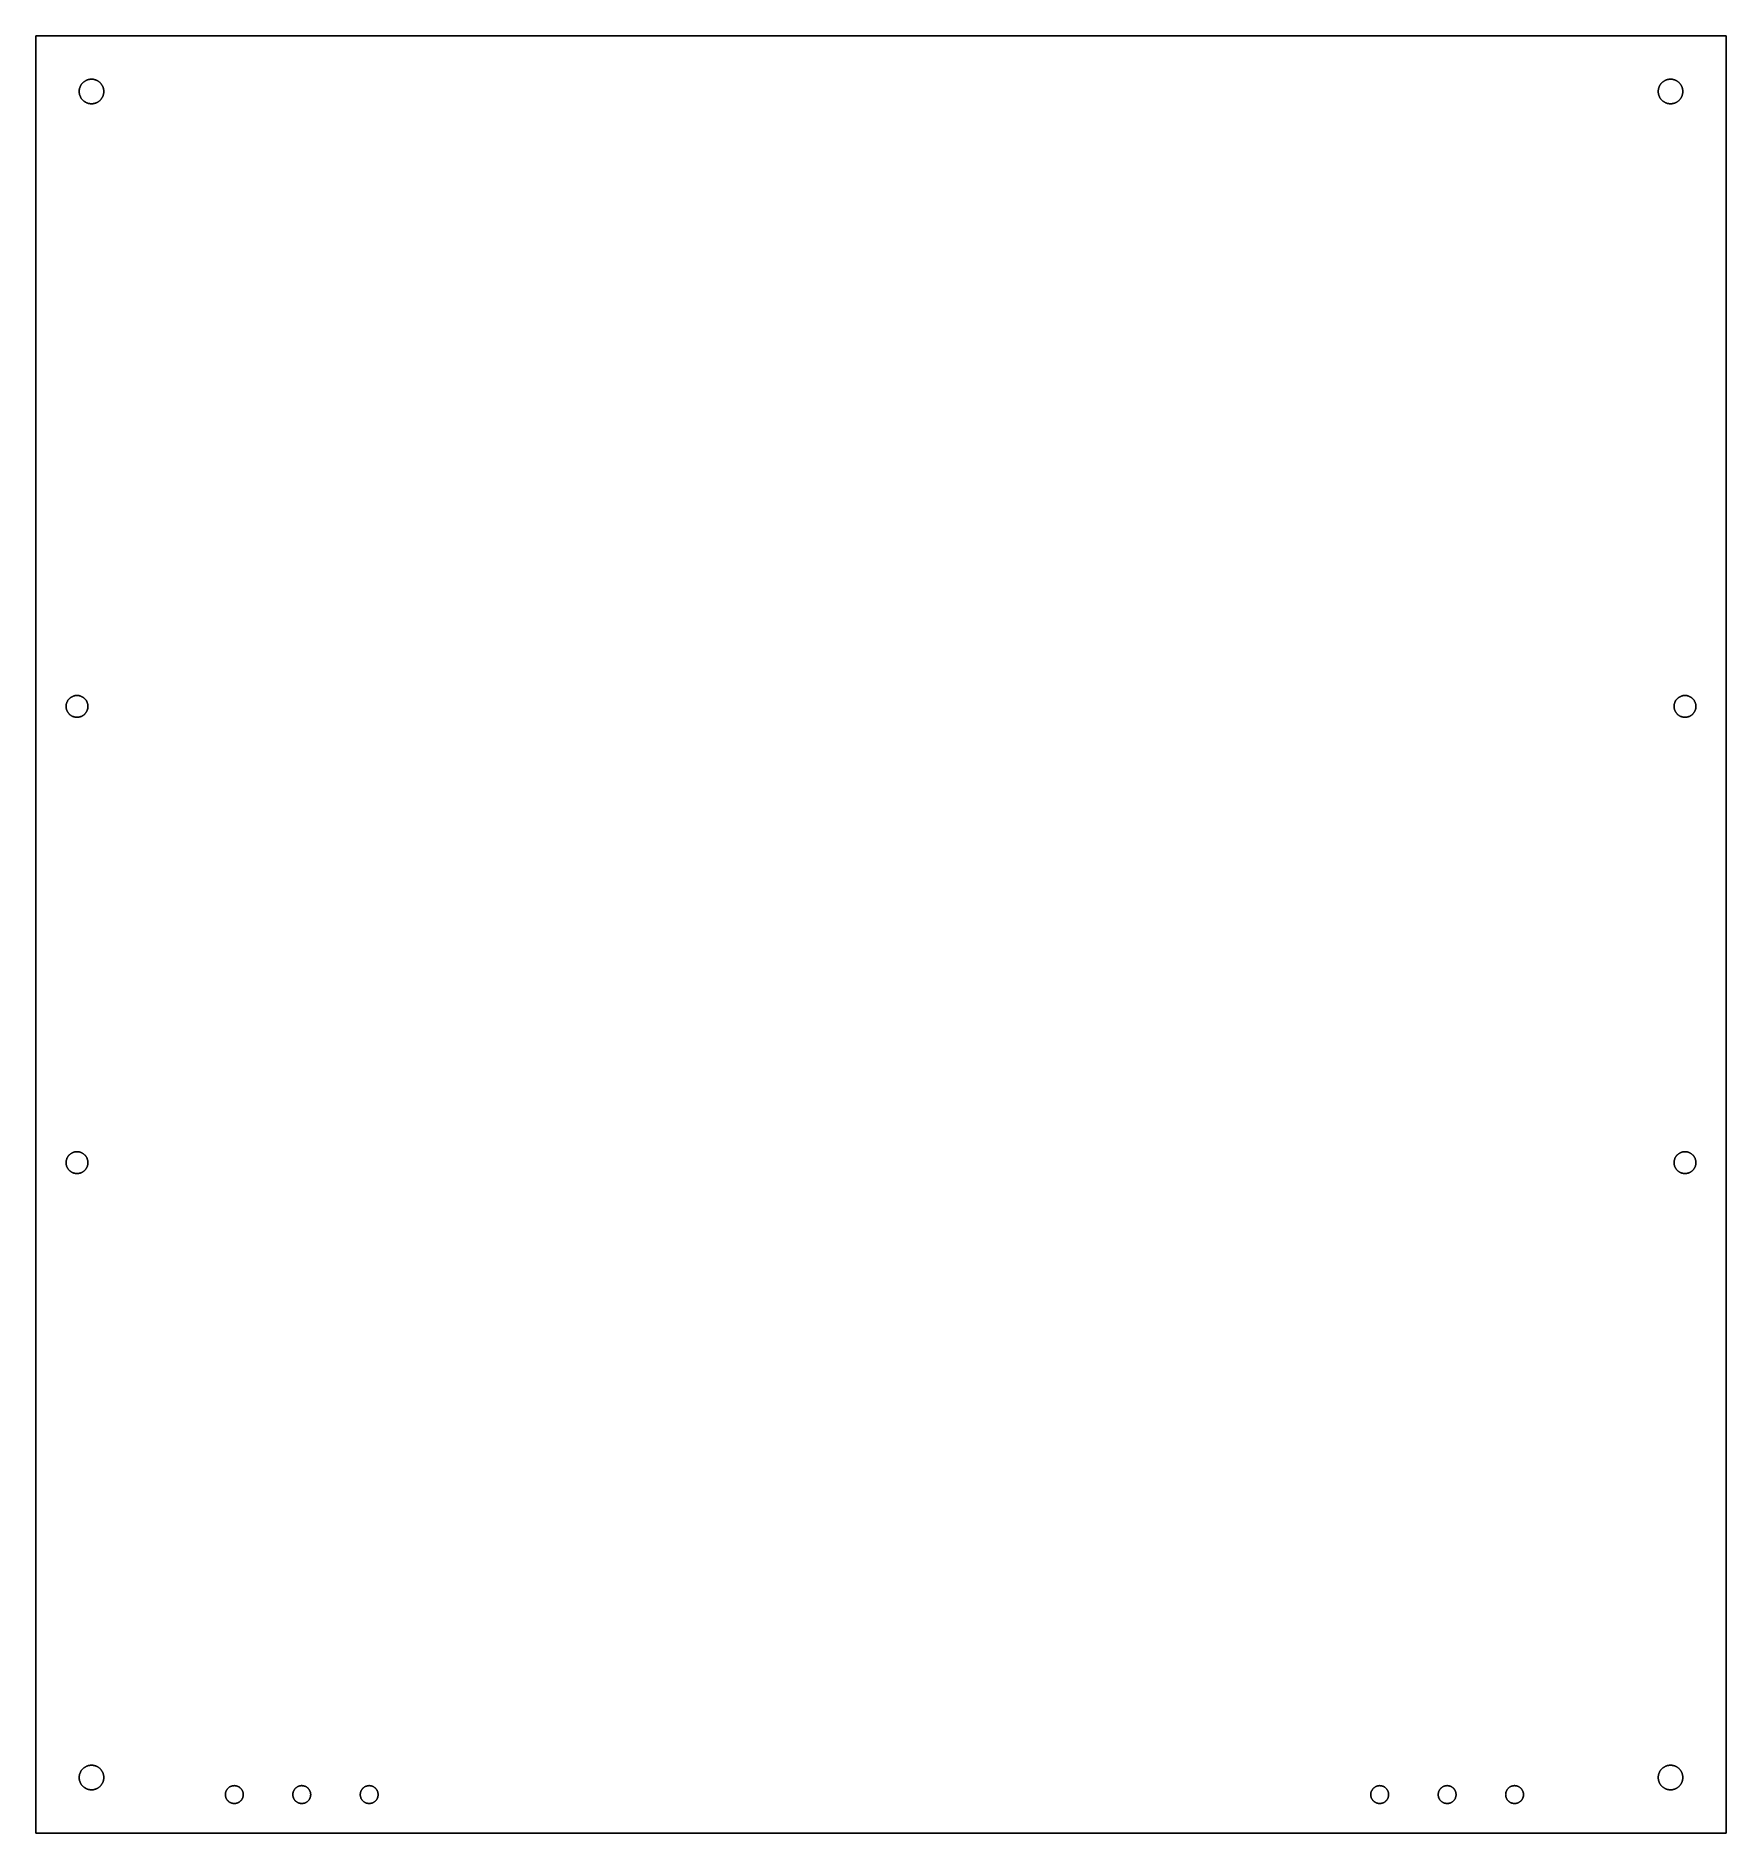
# Model space of a CAD drawing. Extents: x 0 to 426, y 453 to 906.
import ezdxf

# ---------------------------------------------------------------- set-up
doc = ezdxf.new("R2010")
doc.units = 0

msp = doc.modelspace()

# ---------------------------------------------------------------- linework, layer by layer
at = {"layer": 'Layer 1'}
for p, q in [((426, 906), (0, 906)), ((0, 906), (0, 453)), ((426, 453), (426, 906)), ((10.9205, 892.349), (10.9333, 892.448)), ((10.9333, 892.448), (10.9493, 892.546)), ((10.9493, 892.546), (10.9685, 892.644)), ((10.9685, 892.644), (10.9909, 892.742)), ((10.9909, 892.742), (11.0163, 892.838)), ((11.0163, 892.838), (11.0449, 892.934)), ((11.0449, 892.934), (11.0765, 893.029)), ((11.0765, 893.029), (11.1112, 893.122)), ((11.1112, 893.122), (11.1488, 893.215)), ((11.1488, 893.215), (11.1894, 893.306)), ((11.1894, 893.306), (11.233, 893.396)), ((11.233, 893.396), (11.2794, 893.484)), ((11.2794, 893.484), (11.3286, 893.571)), ((11.3286, 893.571), (11.3806, 893.656)), ((11.3806, 893.656), (11.4353, 893.74)), ((11.4353, 893.74), (11.4927, 893.822)), ((11.4927, 893.822), (11.5527, 893.901)), ((11.5527, 893.901), (11.6152, 893.979)), ((11.6152, 893.979), (11.6802, 894.055)), ((11.6802, 894.055), (11.7476, 894.129)), ((11.7476, 894.129), (11.8174, 894.2)), ((11.8174, 894.2), (11.8894, 894.269)), ((11.8894, 894.269), (11.9636, 894.336)), ((11.9636, 894.336), (12.0399, 894.401)), ((12.0399, 894.401), (12.1183, 894.463)), ((12.1183, 894.463), (12.1986, 894.522)), ((12.1986, 894.522), (12.2808, 894.579)), ((12.2808, 894.579), (12.3647, 894.633)), ((12.3647, 894.633), (12.4504, 894.684)), ((12.4504, 894.684), (12.5377, 894.733)), ((12.5377, 894.733), (12.6265, 894.778)), ((12.6265, 894.778), (12.7167, 894.821)), ((12.7167, 894.821), (12.8082, 894.861)), ((12.8082, 894.861), (12.901, 894.898)), ((12.901, 894.898), (12.9949, 894.932)), ((12.9949, 894.932), (13.0899, 894.963)), ((13.0899, 894.963), (13.1858, 894.99)), ((13.1858, 894.99), (13.2826, 895.015)), ((13.2826, 895.015), (13.3801, 895.037)), ((13.3801, 895.037), (13.4782, 895.055)), ((13.4782, 895.055), (13.5769, 895.07)), ((13.5769, 895.07), (13.676, 895.082)), ((13.676, 895.082), (13.7755, 895.091)), ((13.7755, 895.091), (13.8752, 895.097)), ((13.8752, 895.097), (13.975, 895.099)), ((13.975, 895.099), (14.0749, 895.098)), ((14.0749, 895.098), (14.1747, 895.094)), ((14.1747, 895.094), (14.2743, 895.087)), ((14.2743, 895.087), (14.3736, 895.077)), ((14.3736, 895.077), (14.4725, 895.063)), ((14.4725, 895.063), (14.5709, 895.046)), ((14.5709, 895.046), (14.6688, 895.026)), ((14.6688, 895.026), (14.7659, 895.003)), ((14.7659, 895.003), (14.8622, 894.977)), ((14.8622, 894.977), (14.9577, 894.948)), ((14.9577, 894.948), (15.0524, 894.916)), ((15.0524, 894.916), (15.1455, 894.88)), ((15.1455, 894.88), (15.2377, 894.841)), ((15.2377, 894.841), (15.3287, 894.8)), ((15.3287, 894.8), (15.4182, 894.756)), ((15.4182, 894.756), (15.5065, 894.709)), ((15.5065, 894.709), (15.5926, 894.659)), ((15.5926, 894.659), (15.6779, 894.607)), ((15.6779, 894.607), (15.7605, 894.551)), ((15.7605, 894.551), (15.8418, 894.493)), ((15.8418, 894.493), (15.9211, 894.432)), ((15.9211, 894.432), (15.9985, 894.369)), ((15.9985, 894.369), (16.0741, 894.303)), ((16.0741, 894.303), (16.1469, 894.235)), ((16.1469, 894.235), (16.2178, 894.165)), ((16.2178, 894.165), (16.2864, 894.092)), ((16.2864, 894.092), (16.3531, 894.018)), ((16.3531, 894.018), (16.4169, 893.941)), ((16.4169, 893.941), (16.4782, 893.862)), ((16.4782, 893.862), (16.5363, 893.781)), ((16.5363, 893.781), (16.593, 893.699)), ((16.593, 893.699), (16.6464, 893.614)), ((16.6464, 893.614), (16.697, 893.528)), ((16.697, 893.528), (16.7448, 893.441)), ((16.7448, 893.441), (16.7898, 893.351)), ((16.7898, 893.351), (16.8319, 893.261)), ((16.8319, 893.261), (16.8711, 893.169)), ((16.8711, 893.169), (16.9066, 893.076)), ((16.9066, 893.076), (16.9404, 892.982)), ((16.9404, 892.982), (16.9705, 892.886)), ((16.9705, 892.886), (16.9975, 892.79)), ((16.9975, 892.79), (17.0214, 892.693)), ((17.0214, 892.693), (17.0422, 892.596)), ((17.0422, 892.596), (17.0598, 892.497)), ((17.0598, 892.497), (17.0742, 892.398)), ((408.921, 892.349), (408.933, 892.448)), ((408.933, 892.448), (408.949, 892.546)), ((408.949, 892.546), (408.969, 892.644)), ((408.969, 892.644), (408.991, 892.742)), ((408.991, 892.742), (409.016, 892.838)), ((409.016, 892.838), (409.045, 892.934)), ((409.045, 892.934), (409.077, 893.029)), ((409.077, 893.029), (409.111, 893.122)), ((409.111, 893.122), (409.149, 893.215)), ((409.149, 893.215), (409.189, 893.306)), ((409.189, 893.306), (409.233, 893.396)), ((409.233, 893.396), (409.279, 893.484)), ((409.279, 893.484), (409.329, 893.571)), ((409.329, 893.571), (409.381, 893.656)), ((409.381, 893.656), (409.435, 893.74)), ((409.435, 893.74), (409.493, 893.822)), ((409.493, 893.822), (409.553, 893.901)), ((409.553, 893.901), (409.615, 893.979)), ((409.615, 893.979), (409.68, 894.055)), ((409.68, 894.055), (409.748, 894.129)), ((409.748, 894.129), (409.817, 894.2)), ((409.817, 894.2), (409.889, 894.269)), ((409.889, 894.269), (409.964, 894.336)), ((409.964, 894.336), (410.04, 894.401)), ((410.04, 894.401), (410.118, 894.463)), ((410.118, 894.463), (410.199, 894.522)), ((410.199, 894.522), (410.281, 894.579)), ((410.281, 894.579), (410.365, 894.633)), ((410.365, 894.633), (410.45, 894.684)), ((410.45, 894.684), (410.538, 894.733)), ((410.538, 894.733), (410.626, 894.778)), ((410.626, 894.778), (410.717, 894.821)), ((410.717, 894.821), (410.808, 894.861)), ((410.808, 894.861), (410.901, 894.898)), ((410.901, 894.898), (410.995, 894.932)), ((410.995, 894.932), (411.09, 894.963)), ((411.09, 894.963), (411.186, 894.99)), ((411.186, 894.99), (411.283, 895.015)), ((411.283, 895.015), (411.38, 895.037)), ((411.38, 895.037), (411.478, 895.055)), ((411.478, 895.055), (411.577, 895.07)), ((411.577, 895.07), (411.676, 895.082)), ((411.676, 895.082), (411.776, 895.091)), ((411.776, 895.091), (411.875, 895.097)), ((411.875, 895.097), (411.975, 895.099)), ((411.975, 895.099), (412.075, 895.098)), ((412.075, 895.098), (412.175, 895.094)), ((412.175, 895.094), (412.274, 895.087)), ((412.274, 895.087), (412.374, 895.077)), ((412.374, 895.077), (412.473, 895.063)), ((412.473, 895.063), (412.571, 895.046)), ((412.571, 895.046), (412.669, 895.026)), ((412.669, 895.026), (412.766, 895.003)), ((412.766, 895.003), (412.862, 894.977)), ((412.862, 894.977), (412.958, 894.948)), ((412.958, 894.948), (413.052, 894.916)), ((413.052, 894.916), (413.146, 894.88)), ((413.146, 894.88), (413.238, 894.841)), ((413.238, 894.841), (413.329, 894.8)), ((413.329, 894.8), (413.418, 894.756)), ((413.418, 894.756), (413.507, 894.709)), ((413.507, 894.709), (413.593, 894.659)), ((413.593, 894.659), (413.678, 894.607)), ((413.678, 894.607), (413.761, 894.551)), ((413.761, 894.551), (413.842, 894.493)), ((413.842, 894.493), (413.921, 894.432)), ((413.921, 894.432), (413.999, 894.369)), ((413.999, 894.369), (414.074, 894.303)), ((414.074, 894.303), (414.147, 894.235)), ((414.147, 894.235), (414.218, 894.165)), ((414.218, 894.165), (414.286, 894.092)), ((414.286, 894.092), (414.353, 894.018)), ((414.353, 894.018), (414.417, 893.941)), ((414.417, 893.941), (414.478, 893.862)), ((414.478, 893.862), (414.536, 893.781)), ((414.536, 893.781), (414.593, 893.699)), ((414.593, 893.699), (414.646, 893.614)), ((414.646, 893.614), (414.697, 893.528)), ((414.697, 893.528), (414.745, 893.441)), ((414.745, 893.441), (414.79, 893.351)), ((414.79, 893.351), (414.832, 893.261)), ((414.832, 893.261), (414.871, 893.169)), ((414.871, 893.169), (414.907, 893.076)), ((414.907, 893.076), (414.94, 892.982)), ((414.94, 892.982), (414.97, 892.886)), ((414.97, 892.886), (414.997, 892.79)), ((414.997, 892.79), (415.021, 892.693)), ((415.021, 892.693), (415.042, 892.596)), ((415.042, 892.596), (415.06, 892.497)), ((415.06, 892.497), (415.074, 892.398)), ((10.9012, 892.05), (10.9044, 892.15)), ((10.9012, 891.95), (10.9012, 892.05)), ((10.9044, 891.85), (10.9012, 891.95)), ((10.9044, 892.15), (10.9109, 892.249)), ((10.9109, 891.751), (10.9044, 891.85)), ((10.9109, 892.249), (10.9205, 892.349)), ((10.9205, 891.651), (10.9109, 891.751)), ((10.9333, 891.552), (10.9205, 891.651)), ((10.9486, 891.453), (10.9333, 891.552)), ((10.9685, 891.356), (10.9486, 891.453)), ((10.9902, 891.258), (10.9685, 891.356)), ((11.0163, 891.162), (10.9902, 891.258)), ((11.0442, 891.066), (11.0163, 891.162)), ((11.0765, 890.971), (11.0442, 891.066)), ((11.1112, 890.878), (11.0765, 890.971)), ((11.1481, 890.785), (11.1112, 890.878)), ((11.1888, 890.694), (11.1481, 890.785)), ((11.2323, 890.604), (11.1888, 890.694)), ((11.2787, 890.515), (11.2323, 890.604)), ((11.3286, 890.429), (11.2787, 890.515)), ((11.38, 890.343), (11.3286, 890.429)), ((11.4353, 890.26), (11.38, 890.343)), ((11.4921, 890.178), (11.4353, 890.26)), ((11.5527, 890.099), (11.4921, 890.178)), ((11.6147, 890.02), (11.5527, 890.099)), ((11.6797, 889.944), (11.6147, 890.02)), ((11.7476, 889.871), (11.6797, 889.944)), ((11.8169, 889.799), (11.7476, 889.871)), ((11.8889, 889.73), (11.8169, 889.799)), ((11.9636, 889.664), (11.8889, 889.73)), ((12.0395, 889.599), (11.9636, 889.664)), ((12.1178, 889.537), (12.0395, 889.599)), ((12.1986, 889.478), (12.1178, 889.537)), ((12.2804, 889.421), (12.1986, 889.478)), ((12.3644, 889.367), (12.2804, 889.421)), ((12.45, 889.315), (12.3644, 889.367)), ((12.5373, 889.267), (12.45, 889.315)), ((12.6261, 889.221), (12.5373, 889.267)), ((12.7164, 889.178), (12.6261, 889.221)), ((12.8079, 889.138), (12.7164, 889.178)), ((12.901, 889.102), (12.8079, 889.138)), ((12.9947, 889.068), (12.901, 889.102)), ((13.0897, 889.037), (12.9947, 889.068)), ((13.1856, 889.009), (13.0897, 889.037)), ((13.2824, 888.984), (13.1856, 889.009)), ((13.3799, 888.963), (13.2824, 888.984)), ((13.4781, 888.944), (13.3799, 888.963)), ((13.5768, 888.929), (13.4781, 888.944)), ((13.676, 888.917), (13.5768, 888.929)), ((13.7755, 888.908), (13.676, 888.917)), ((13.8752, 888.903), (13.7755, 888.908)), ((13.975, 888.9), (13.8752, 888.903)), ((14.0749, 888.901), (13.975, 888.9)), ((14.1747, 888.905), (14.0749, 888.901)), ((14.2743, 888.912), (14.1747, 888.905)), ((14.3737, 888.923), (14.2743, 888.912)), ((14.4726, 888.936), (14.3737, 888.923)), ((14.5711, 888.953), (14.4726, 888.936)), ((14.6689, 888.973), (14.5711, 888.953)), ((14.7661, 888.996), (14.6689, 888.973)), ((14.8625, 889.022), (14.7661, 888.996)), ((14.9579, 889.052), (14.8625, 889.022)), ((15.0524, 889.084), (14.9579, 889.052)), ((15.1458, 889.12), (15.0524, 889.084)), ((15.238, 889.158), (15.1458, 889.12)), ((15.3289, 889.199), (15.238, 889.158)), ((15.4184, 889.244), (15.3289, 889.199)), ((15.5065, 889.291), (15.4184, 889.244)), ((15.593, 889.341), (15.5065, 889.291)), ((15.6779, 889.393), (15.593, 889.341)), ((15.761, 889.449), (15.6779, 889.393)), ((15.8422, 889.507), (15.761, 889.449)), ((15.9216, 889.568), (15.8422, 889.507)), ((15.999, 889.631), (15.9216, 889.568)), ((16.0742, 889.696), (15.999, 889.631)), ((16.1474, 889.764), (16.0742, 889.696)), ((16.2183, 889.835), (16.1474, 889.764)), ((16.2869, 889.907), (16.2183, 889.835)), ((16.3531, 889.982), (16.2869, 889.907)), ((16.4169, 890.059), (16.3531, 889.982)), ((16.4782, 890.138), (16.4169, 890.059)), ((16.5369, 890.219), (16.4782, 890.138)), ((16.593, 890.301), (16.5369, 890.219)), ((16.6464, 890.386), (16.593, 890.301)), ((16.697, 890.472), (16.6464, 890.386)), ((16.7448, 890.559), (16.697, 890.472)), ((16.7898, 890.649), (16.7448, 890.559)), ((16.8319, 890.739), (16.7898, 890.649)), ((16.8711, 890.831), (16.8319, 890.739)), ((16.9072, 890.924), (16.8711, 890.831)), ((16.9404, 891.018), (16.9072, 890.924)), ((16.9705, 891.114), (16.9404, 891.018)), ((16.9975, 891.21), (16.9705, 891.114)), ((17.0214, 891.307), (16.9975, 891.21)), ((17.0422, 891.404), (17.0214, 891.307)), ((17.0598, 891.503), (17.0422, 891.404)), ((17.0742, 891.602), (17.0598, 891.503)), ((17.0742, 892.398), (17.0854, 892.299)), ((17.0854, 891.701), (17.0742, 891.602)), ((17.0854, 892.299), (17.0935, 892.2)), ((17.0935, 891.8), (17.0854, 891.701)), ((17.0935, 892.2), (17.0983, 892.1)), ((17.0983, 891.9), (17.0935, 891.8)), ((17.0983, 892.1), (17.0999, 892)), ((17.0999, 892), (17.0983, 891.9)), ((408.901, 892.05), (408.904, 892.15)), ((408.901, 891.95), (408.901, 892.05)), ((408.904, 891.85), (408.901, 891.95)), ((408.904, 892.15), (408.911, 892.249)), ((408.911, 891.751), (408.904, 891.85)), ((408.911, 892.249), (408.921, 892.349)), ((408.921, 891.651), (408.911, 891.751)), ((408.933, 891.552), (408.921, 891.651)), ((408.949, 891.453), (408.933, 891.552)), ((408.969, 891.356), (408.949, 891.453)), ((408.99, 891.258), (408.969, 891.356)), ((409.016, 891.162), (408.99, 891.258)), ((409.044, 891.066), (409.016, 891.162)), ((409.077, 890.971), (409.044, 891.066)), ((409.111, 890.878), (409.077, 890.971)), ((409.148, 890.785), (409.111, 890.878)), ((409.189, 890.694), (409.148, 890.785)), ((409.232, 890.604), (409.189, 890.694)), ((409.279, 890.515), (409.232, 890.604)), ((409.329, 890.429), (409.279, 890.515)), ((409.38, 890.343), (409.329, 890.429)), ((409.435, 890.26), (409.38, 890.343)), ((409.492, 890.178), (409.435, 890.26)), ((409.553, 890.099), (409.492, 890.178)), ((409.615, 890.02), (409.553, 890.099)), ((409.68, 889.944), (409.615, 890.02)), ((409.748, 889.871), (409.68, 889.944)), ((409.817, 889.799), (409.748, 889.871)), ((409.889, 889.73), (409.817, 889.799)), ((409.964, 889.664), (409.889, 889.73)), ((410.039, 889.599), (409.964, 889.664)), ((410.118, 889.537), (410.039, 889.599)), ((410.199, 889.478), (410.118, 889.537)), ((410.28, 889.421), (410.199, 889.478)), ((410.364, 889.367), (410.28, 889.421)), ((410.45, 889.315), (410.364, 889.367)), ((410.537, 889.267), (410.45, 889.315)), ((410.626, 889.221), (410.537, 889.267)), ((410.716, 889.178), (410.626, 889.221)), ((410.808, 889.138), (410.716, 889.178)), ((410.901, 889.102), (410.808, 889.138)), ((410.995, 889.068), (410.901, 889.102)), ((411.09, 889.037), (410.995, 889.068)), ((411.186, 889.009), (411.09, 889.037)), ((411.282, 888.984), (411.186, 889.009)), ((411.38, 888.963), (411.282, 888.984)), ((411.478, 888.944), (411.38, 888.963)), ((411.577, 888.929), (411.478, 888.944)), ((411.676, 888.917), (411.577, 888.929)), ((411.775, 888.908), (411.676, 888.917)), ((411.875, 888.903), (411.775, 888.908)), ((411.975, 888.9), (411.875, 888.903)), ((412.075, 888.901), (411.975, 888.9)), ((412.175, 888.905), (412.075, 888.901)), ((412.274, 888.912), (412.175, 888.905)), ((412.374, 888.923), (412.274, 888.912)), ((412.473, 888.936), (412.374, 888.923)), ((412.571, 888.953), (412.473, 888.936)), ((412.669, 888.973), (412.571, 888.953)), ((412.766, 888.996), (412.669, 888.973)), ((412.862, 889.022), (412.766, 888.996)), ((412.958, 889.052), (412.862, 889.022)), ((413.052, 889.084), (412.958, 889.052)), ((413.146, 889.12), (413.052, 889.084)), ((413.238, 889.158), (413.146, 889.12)), ((413.329, 889.199), (413.238, 889.158)), ((413.418, 889.244), (413.329, 889.199)), ((413.507, 889.291), (413.418, 889.244)), ((413.593, 889.341), (413.507, 889.291)), ((413.678, 889.393), (413.593, 889.341)), ((413.761, 889.449), (413.678, 889.393)), ((413.842, 889.507), (413.761, 889.449)), ((413.922, 889.568), (413.842, 889.507)), ((413.999, 889.631), (413.922, 889.568)), ((414.074, 889.696), (413.999, 889.631)), ((414.147, 889.764), (414.074, 889.696)), ((414.218, 889.835), (414.147, 889.764)), ((414.287, 889.907), (414.218, 889.835)), ((414.353, 889.982), (414.287, 889.907)), ((414.417, 890.059), (414.353, 889.982)), ((414.478, 890.138), (414.417, 890.059)), ((414.537, 890.219), (414.478, 890.138)), ((414.593, 890.301), (414.537, 890.219)), ((414.646, 890.386), (414.593, 890.301)), ((414.697, 890.472), (414.646, 890.386)), ((414.745, 890.559), (414.697, 890.472)), ((414.79, 890.649), (414.745, 890.559)), ((414.832, 890.739), (414.79, 890.649)), ((414.871, 890.831), (414.832, 890.739)), ((414.907, 890.924), (414.871, 890.831)), ((414.94, 891.018), (414.907, 890.924)), ((414.97, 891.114), (414.94, 891.018)), ((414.997, 891.21), (414.97, 891.114)), ((415.021, 891.307), (414.997, 891.21)), ((415.042, 891.404), (415.021, 891.307)), ((415.06, 891.503), (415.042, 891.404)), ((415.074, 891.602), (415.06, 891.503)), ((415.074, 892.398), (415.085, 892.299)), ((415.085, 891.701), (415.074, 891.602)), ((415.085, 892.299), (415.093, 892.2)), ((415.093, 891.8), (415.085, 891.701)), ((415.093, 892.2), (415.098, 892.1)), ((415.098, 891.9), (415.093, 891.8)), ((415.098, 892.1), (415.1, 892)), ((415.1, 892), (415.098, 891.9)), ((7.95989, 738.361), (7.98367, 738.401)), ((7.98367, 738.401), (8.01075, 738.447)), ((8.01075, 738.447), (8.06502, 738.531)), ((8.06502, 738.531), (8.12187, 738.613)), ((8.12187, 738.613), (8.1821, 738.693)), ((8.1821, 738.693), (8.24474, 738.77)), ((8.24474, 738.77), (8.31048, 738.845)), ((8.31048, 738.845), (8.37907, 738.918)), ((8.37907, 738.918), (8.4497, 738.988)), ((8.4497, 738.988), (8.5235, 739.056)), ((8.5235, 739.056), (8.59911, 739.121)), ((8.59911, 739.121), (8.67743, 739.183)), ((8.67743, 739.183), (8.71645, 739.212)), ((8.71645, 739.212), (8.75766, 739.243)), ((8.75766, 739.243), (8.84015, 739.299)), ((8.84015, 739.299), (8.92474, 739.352)), ((8.92474, 739.352), (9.01088, 739.402)), ((9.01088, 739.402), (9.0994, 739.45)), ((9.0994, 739.45), (9.18876, 739.493)), ((9.18876, 739.493), (9.28049, 739.534)), ((9.28049, 739.534), (9.37288, 739.571)), ((9.37288, 739.571), (9.46688, 739.605)), ((9.46688, 739.605), (9.56238, 739.635)), ((9.56238, 739.635), (9.65816, 739.662)), ((9.65816, 739.662), (9.75571, 739.685)), ((9.75571, 739.685), (9.85316, 739.705)), ((9.85316, 739.705), (9.95217, 739.722)), ((9.95217, 739.722), (10.0513, 739.734)), ((10.0513, 739.734), (10.1506, 739.743)), ((10.1506, 739.743), (10.1958, 739.746)), ((10.1958, 739.746), (10.2501, 739.749)), ((10.2501, 739.749), (10.3502, 739.75)), ((10.3502, 739.75), (10.4498, 739.749)), ((10.4498, 739.749), (10.5499, 739.743)), ((10.5499, 739.743), (10.649, 739.734)), ((10.649, 739.734), (10.7485, 739.721)), ((10.7485, 739.721), (10.8467, 739.705)), ((10.8467, 739.705), (10.9446, 739.685)), ((10.9446, 739.685), (11.042, 739.662)), ((11.042, 739.662), (11.1378, 739.635)), ((11.1378, 739.635), (11.1932, 739.618)), ((11.1932, 739.618), (11.2333, 739.605)), ((11.2333, 739.605), (11.327, 739.571)), ((11.327, 739.571), (11.4201, 739.534)), ((11.4201, 739.534), (11.5111, 739.493)), ((11.5111, 739.493), (11.601, 739.449)), ((11.601, 739.449), (11.6245, 739.437)), ((11.6245, 739.437), (11.6893, 739.402)), ((11.6893, 739.402), (11.7753, 739.352)), ((11.7753, 739.352), (11.8599, 739.299)), ((11.8599, 739.299), (11.8929, 739.276)), ((11.8929, 739.276), (11.9426, 739.242)), ((11.9426, 739.242), (11.9633, 739.227)), ((11.9633, 739.227), (12.0227, 739.183)), ((12.0227, 739.183), (12.1008, 739.121)), ((12.1008, 739.121), (12.177, 739.056)), ((12.177, 739.056), (12.2502, 738.989)), ((12.2502, 738.989), (12.3213, 738.918)), ((12.3213, 738.918), (12.3594, 738.878)), ((12.3594, 738.878), (12.3895, 738.845)), ((12.3895, 738.845), (12.4554, 738.77)), ((12.4554, 738.77), (12.5182, 738.692)), ((12.5182, 738.692), (12.578, 738.613)), ((12.578, 738.613), (12.6352, 738.531)), ((12.6352, 738.531), (12.6893, 738.447)), ((12.6893, 738.447), (12.7404, 738.36)), ((413.26, 738.361), (413.311, 738.447)), ((413.311, 738.447), (413.365, 738.531)), ((413.365, 738.531), (413.422, 738.613)), ((413.422, 738.613), (413.482, 738.693)), ((413.482, 738.693), (413.545, 738.77)), ((413.545, 738.77), (413.61, 738.845)), ((413.61, 738.845), (413.679, 738.918)), ((413.679, 738.918), (413.75, 738.988)), ((413.75, 738.988), (413.824, 739.056)), ((413.824, 739.056), (413.899, 739.121)), ((413.899, 739.121), (413.977, 739.183)), ((413.977, 739.183), (414.028, 739.221)), ((414.028, 739.221), (414.058, 739.243)), ((414.058, 739.243), (414.14, 739.299)), ((414.14, 739.299), (414.225, 739.352)), ((414.225, 739.352), (414.311, 739.402)), ((414.311, 739.402), (414.399, 739.45)), ((414.399, 739.45), (414.489, 739.493)), ((414.489, 739.493), (414.581, 739.534)), ((414.581, 739.534), (414.673, 739.571)), ((414.673, 739.571), (414.767, 739.605)), ((414.767, 739.605), (414.862, 739.635)), ((414.862, 739.635), (414.958, 739.662)), ((414.958, 739.662), (415.056, 739.685)), ((415.056, 739.685), (415.153, 739.705)), ((415.153, 739.705), (415.252, 739.722)), ((415.252, 739.722), (415.351, 739.734)), ((415.351, 739.734), (415.451, 739.743)), ((415.451, 739.743), (415.495, 739.746)), ((415.495, 739.746), (415.55, 739.749)), ((415.55, 739.749), (415.65, 739.75)), ((415.65, 739.75), (415.75, 739.749)), ((415.75, 739.749), (415.85, 739.743)), ((415.85, 739.743), (415.949, 739.734)), ((415.949, 739.734), (416.048, 739.721)), ((416.048, 739.721), (416.147, 739.705)), ((416.147, 739.705), (416.245, 739.685)), ((416.245, 739.685), (416.342, 739.662)), ((416.342, 739.662), (416.438, 739.635)), ((416.438, 739.635), (416.513, 739.611)), ((416.513, 739.611), (416.533, 739.605)), ((416.533, 739.605), (416.627, 739.571)), ((416.627, 739.571), (416.72, 739.534)), ((416.72, 739.534), (416.811, 739.493)), ((416.811, 739.493), (416.901, 739.449)), ((416.901, 739.449), (416.922, 739.438)), ((416.922, 739.438), (416.989, 739.402)), ((416.989, 739.402), (417.075, 739.352)), ((417.075, 739.352), (417.16, 739.299)), ((417.16, 739.299), (417.173, 739.29)), ((417.173, 739.29), (417.243, 739.242)), ((417.243, 739.242), (417.323, 739.183)), ((417.323, 739.183), (417.401, 739.121)), ((417.401, 739.121), (417.477, 739.056)), ((417.477, 739.056), (417.55, 738.989)), ((417.55, 738.989), (417.621, 738.918)), ((417.621, 738.918), (417.689, 738.845)), ((417.689, 738.845), (417.755, 738.77)), ((417.755, 738.77), (417.818, 738.692)), ((417.818, 738.692), (417.878, 738.613)), ((417.878, 738.613), (417.935, 738.531)), ((417.935, 738.531), (417.989, 738.447)), ((417.989, 738.447), (418.04, 738.36)), ((7.59967, 737.025), (7.60238, 737.125)), ((7.60057, 736.925), (7.59967, 737.025)), ((7.60086, 736.919), (7.60057, 736.925)), ((7.60509, 736.826), (7.60086, 736.919)), ((7.60238, 737.125), (7.60873, 737.225)), ((7.61282, 736.731), (7.60509, 736.826)), ((7.60873, 737.225), (7.61873, 737.324)), ((7.61323, 736.726), (7.61282, 736.731)), ((7.62502, 736.627), (7.61323, 736.726)), ((7.61873, 737.324), (7.63229, 737.423)), ((7.64039, 736.528), (7.62502, 736.627)), ((7.63229, 737.423), (7.64937, 737.521)), ((7.64619, 736.498), (7.64039, 736.528)), ((7.65926, 736.43), (7.64619, 736.498)), ((7.64937, 737.521), (7.67019, 737.619)), ((7.67826, 736.348), (7.65926, 736.43)), ((7.67019, 737.619), (7.69439, 737.716)), ((7.68172, 736.333), (7.67826, 736.348)), ((7.70769, 736.236), (7.68172, 736.333)), ((7.69439, 737.716), (7.70838, 737.764)), ((7.73727, 736.141), (7.70769, 736.236)), ((7.70838, 737.764), (7.72213, 737.812)), ((7.72213, 737.812), (7.75327, 737.907)), ((7.7702, 736.046), (7.73727, 736.141)), ((7.75327, 737.907), (7.78794, 738)), ((7.8064, 735.954), (7.7702, 736.046)), ((7.78794, 738), (7.8261, 738.093)), ((7.84627, 735.861), (7.8064, 735.954)), ((7.8261, 738.093), (7.86746, 738.184)), ((7.88921, 735.771), (7.84627, 735.861)), ((7.86746, 738.184), (7.91192, 738.273)), ((7.92471, 735.703), (7.88921, 735.771)), ((7.91192, 738.273), (7.95989, 738.361)), ((7.9353, 735.683), (7.92471, 735.703)), ((7.98486, 735.596), (7.9353, 735.683)), ((8.0374, 735.511), (7.98486, 735.596)), ((8.09306, 735.428), (8.0374, 735.511)), ((8.15141, 735.347), (8.09306, 735.428)), ((8.21302, 735.268), (8.15141, 735.347)), ((8.2773, 735.192), (8.21302, 735.268)), ((8.34432, 735.118), (8.2773, 735.192)), ((8.38829, 735.073), (8.34432, 735.118)), ((8.41381, 735.047), (8.38829, 735.073)), ((8.4862, 734.977), (8.41381, 735.047)), ((8.56097, 734.911), (8.4862, 734.977)), ((8.638, 734.847), (8.56097, 734.911)), ((8.71693, 734.787), (8.638, 734.847)), ((8.79875, 734.729), (8.71693, 734.787)), ((8.882, 734.674), (8.79875, 734.729)), ((8.96757, 734.622), (8.882, 734.674)), ((9.05482, 734.574), (8.96757, 734.622)), ((9.14347, 734.528), (9.05482, 734.574)), ((9.23402, 734.486), (9.14347, 734.528)), ((9.32636, 734.447), (9.23402, 734.486)), ((9.41984, 734.412), (9.32636, 734.447)), ((9.514, 734.38), (9.41984, 734.412)), ((9.57802, 734.361), (9.514, 734.38)), ((9.60997, 734.351), (9.57802, 734.361)), ((9.70637, 734.326), (9.60997, 734.351)), ((9.80423, 734.304), (9.70637, 734.326)), ((9.90248, 734.286), (9.80423, 734.304)), ((10.001, 734.272), (9.90248, 734.286)), ((10.1006, 734.261), (10.001, 734.272)), ((10.2003, 734.254), (10.1006, 734.261)), ((10.3001, 734.25), (10.2003, 734.254)), ((10.3999, 734.25), (10.3001, 734.25)), ((10.4994, 734.254), (10.3999, 734.25)), ((10.5853, 734.26), (10.4994, 734.254)), ((10.5992, 734.261), (10.5853, 734.26)), ((10.6987, 734.272), (10.5992, 734.261)), ((10.7976, 734.286), (10.6987, 734.272)), ((10.8956, 734.304), (10.7976, 734.286)), ((10.993, 734.326), (10.8956, 734.304)), ((11.09, 734.351), (10.993, 734.326)), ((11.1857, 734.38), (11.09, 734.351)), ((11.2803, 734.412), (11.1857, 734.38)), ((11.3733, 734.447), (11.2803, 734.412)), ((11.4658, 734.486), (11.3733, 734.447)), ((11.5563, 734.528), (11.4658, 734.486)), ((11.645, 734.573), (11.5563, 734.528)), ((11.6895, 734.598), (11.645, 734.573)), ((11.7324, 734.622), (11.6895, 734.598)), ((11.8179, 734.674), (11.7324, 734.622)), ((11.9011, 734.729), (11.8179, 734.674)), ((11.9828, 734.787), (11.9011, 734.729)), ((12.0618, 734.847), (11.9828, 734.787)), ((12.1389, 734.911), (12.0618, 734.847)), ((12.2138, 734.977), (12.1389, 734.911)), ((12.286, 735.046), (12.2138, 734.977)), ((12.3558, 735.118), (12.286, 735.046)), ((12.4225, 735.192), (12.3558, 735.118)), ((12.4871, 735.269), (12.4225, 735.192)), ((12.4908, 735.273), (12.4871, 735.269)), ((12.5482, 735.347), (12.4908, 735.273)), ((12.607, 735.428), (12.5482, 735.347)), ((12.6624, 735.511), (12.607, 735.428)), ((12.7151, 735.596), (12.6624, 735.511)), ((12.7504, 735.658), (12.7151, 735.596)), ((12.7404, 738.36), (12.7881, 738.273)), ((12.7644, 735.683), (12.7504, 735.658)), ((12.8108, 735.771), (12.7644, 735.683)), ((12.7881, 738.273), (12.8249, 738.199)), ((12.8536, 735.861), (12.8108, 735.771)), ((12.8249, 738.199), (12.8327, 738.184)), ((12.8327, 738.184), (12.874, 738.093)), ((12.8935, 735.953), (12.8536, 735.861)), ((12.874, 738.093), (12.9122, 738)), ((12.9298, 736.046), (12.8935, 735.953)), ((12.9122, 738), (12.9467, 737.907)), ((12.9494, 736.102), (12.9298, 736.046)), ((12.9467, 737.907), (12.9779, 737.812)), ((12.9626, 736.14), (12.9494, 736.102)), ((12.9922, 736.236), (12.9626, 736.14)), ((12.9779, 737.812), (13.0057, 737.716)), ((13.0181, 736.332), (12.9922, 736.236)), ((13.0057, 737.716), (13.03, 737.619)), ((13.0407, 736.43), (13.0181, 736.332)), ((13.03, 737.619), (13.0305, 737.616)), ((13.0305, 737.616), (13.0506, 737.521)), ((13.0596, 736.528), (13.0407, 736.43)), ((13.0506, 737.521), (13.054, 737.502)), ((13.054, 737.502), (13.0678, 737.423)), ((13.0749, 736.626), (13.0596, 736.528)), ((13.0678, 737.423), (13.0777, 737.351)), ((13.0868, 736.726), (13.0749, 736.626)), ((13.0777, 737.351), (13.0813, 737.324)), ((13.0813, 737.324), (13.0913, 737.224)), ((13.0949, 736.825), (13.0868, 736.726)), ((13.0913, 737.224), (13.0964, 737.144)), ((13.0994, 736.925), (13.0949, 736.825)), ((13.0964, 737.144), (13.0976, 737.125)), ((13.0976, 737.125), (13.1003, 737.025)), ((13.1003, 737.025), (13.0994, 736.925)), ((412.9, 737.025), (412.902, 737.125)), ((412.901, 736.925), (412.9, 737.025)), ((412.902, 736.889), (412.901, 736.925)), ((412.902, 737.125), (412.909, 737.225)), ((412.905, 736.825), (412.902, 736.889)), ((412.911, 736.756), (412.905, 736.825)), ((412.909, 737.225), (412.919, 737.324)), ((412.913, 736.726), (412.911, 736.756)), ((412.925, 736.627), (412.913, 736.726)), ((412.919, 737.324), (412.932, 737.423)), ((412.94, 736.528), (412.925, 736.627)), ((412.932, 737.423), (412.949, 737.521)), ((412.959, 736.43), (412.94, 736.528)), ((412.949, 737.521), (412.97, 737.619)), ((412.97, 736.385), (412.959, 736.43)), ((412.97, 737.619), (412.994, 737.716)), ((412.982, 736.332), (412.97, 736.385)), ((412.996, 736.278), (412.982, 736.332)), ((412.994, 737.716), (413.004, 737.749)), ((413.008, 736.236), (412.996, 736.278)), ((413.004, 737.749), (413.022, 737.812)), ((413.037, 736.141), (413.008, 736.236)), ((413.022, 737.812), (413.053, 737.907)), ((413.07, 736.046), (413.037, 736.141)), ((413.053, 737.907), (413.088, 738)), ((413.106, 735.954), (413.07, 736.046)), ((413.088, 738), (413.126, 738.093)), ((413.146, 735.861), (413.106, 735.954)), ((413.126, 738.093), (413.167, 738.184)), ((413.189, 735.771), (413.146, 735.861)), ((413.167, 738.184), (413.212, 738.273)), ((413.235, 735.683), (413.189, 735.771)), ((413.212, 738.273), (413.26, 738.361)), ((413.285, 735.596), (413.235, 735.683)), ((413.337, 735.511), (413.285, 735.596)), ((413.393, 735.428), (413.337, 735.511)), ((413.408, 735.407), (413.393, 735.428)), ((413.452, 735.347), (413.408, 735.407)), ((413.513, 735.268), (413.452, 735.347)), ((413.577, 735.192), (413.513, 735.268)), ((413.644, 735.118), (413.577, 735.192)), ((413.714, 735.046), (413.644, 735.118)), ((413.786, 734.977), (413.714, 735.046)), ((413.861, 734.911), (413.786, 734.977)), ((413.938, 734.847), (413.861, 734.911)), ((414.017, 734.787), (413.938, 734.847)), ((414.099, 734.729), (414.017, 734.787)), ((414.103, 734.726), (414.099, 734.729)), ((414.182, 734.674), (414.103, 734.726)), ((414.268, 734.622), (414.182, 734.674)), ((414.355, 734.574), (414.268, 734.622)), ((414.443, 734.528), (414.355, 734.574)), ((414.534, 734.486), (414.443, 734.528)), ((414.626, 734.447), (414.534, 734.486)), ((414.72, 734.412), (414.626, 734.447)), ((414.814, 734.38), (414.72, 734.412)), ((414.863, 734.365), (414.814, 734.38)), ((414.91, 734.351), (414.863, 734.365)), ((415.006, 734.326), (414.91, 734.351)), ((415.104, 734.304), (415.006, 734.326)), ((415.202, 734.286), (415.104, 734.304)), ((415.301, 734.272), (415.202, 734.286)), ((415.401, 734.261), (415.301, 734.272)), ((415.5, 734.254), (415.401, 734.261)), ((415.6, 734.25), (415.5, 734.254)), ((415.7, 734.25), (415.6, 734.25)), ((415.799, 734.254), (415.7, 734.25)), ((415.884, 734.26), (415.799, 734.254)), ((415.899, 734.261), (415.884, 734.26)), ((415.999, 734.272), (415.899, 734.261)), ((416.098, 734.286), (415.999, 734.272)), ((416.196, 734.304), (416.098, 734.286)), ((416.293, 734.326), (416.196, 734.304)), ((416.39, 734.351), (416.293, 734.326)), ((416.486, 734.38), (416.39, 734.351)), ((416.58, 734.412), (416.486, 734.38)), ((416.673, 734.447), (416.58, 734.412)), ((416.766, 734.486), (416.673, 734.447)), ((416.856, 734.528), (416.766, 734.486)), ((416.945, 734.574), (416.856, 734.528)), ((416.976, 734.591), (416.945, 734.574)), ((417.032, 734.622), (416.976, 734.591)), ((417.118, 734.674), (417.032, 734.622)), ((417.201, 734.729), (417.118, 734.674)), ((417.283, 734.787), (417.201, 734.729)), ((417.362, 734.847), (417.283, 734.787)), ((417.439, 734.911), (417.362, 734.847)), ((417.514, 734.977), (417.439, 734.911)), ((417.586, 735.046), (417.514, 734.977)), ((417.656, 735.118), (417.586, 735.046)), ((417.722, 735.192), (417.656, 735.118)), ((417.787, 735.269), (417.722, 735.192)), ((417.848, 735.347), (417.787, 735.269)), ((417.907, 735.428), (417.848, 735.347)), ((417.962, 735.511), (417.907, 735.428)), ((418.015, 735.596), (417.962, 735.511)), ((418.064, 735.683), (418.015, 735.596)), ((418.04, 738.36), (418.088, 738.273)), ((418.111, 735.771), (418.064, 735.683)), ((418.088, 738.273), (418.133, 738.184)), ((418.154, 735.861), (418.111, 735.771)), ((418.133, 738.184), (418.174, 738.093)), ((418.193, 735.953), (418.154, 735.861)), ((418.174, 738.093), (418.212, 738)), ((418.23, 736.046), (418.193, 735.953)), ((418.212, 738), (418.247, 737.907)), ((418.263, 736.14), (418.23, 736.046)), ((418.247, 737.907), (418.278, 737.812)), ((418.292, 736.236), (418.263, 736.14)), ((418.278, 737.812), (418.306, 737.716)), ((418.318, 736.332), (418.292, 736.236)), ((418.306, 737.716), (418.33, 737.619)), ((418.341, 736.43), (418.318, 736.332)), ((418.33, 737.619), (418.351, 737.521)), ((418.36, 736.528), (418.341, 736.43)), ((418.351, 737.521), (418.368, 737.423)), ((418.375, 736.626), (418.36, 736.528)), ((418.368, 737.423), (418.381, 737.324)), ((418.387, 736.726), (418.375, 736.626)), ((418.381, 737.324), (418.391, 737.224)), ((418.395, 736.825), (418.387, 736.726)), ((418.391, 737.224), (418.395, 737.171)), ((418.395, 737.171), (418.398, 737.125)), ((418.4, 737.024), (418.395, 736.825)), ((418.398, 737.125), (418.398, 737.117)), ((418.398, 737.117), (418.4, 737.024)), ((7.59967, 622.025), (7.6016, 622.096)), ((7.60057, 621.925), (7.59967, 622.025)), ((7.60091, 621.918), (7.60057, 621.925)), ((7.60509, 621.826), (7.60091, 621.918)), ((7.6016, 622.096), (7.60238, 622.125)), ((7.60238, 622.125), (7.60873, 622.225)), ((7.61323, 621.726), (7.60509, 621.826)), ((7.60873, 622.225), (7.61873, 622.324)), ((7.62502, 621.627), (7.61323, 621.726)), ((7.61873, 622.324), (7.61963, 622.331)), ((7.61963, 622.331), (7.63229, 622.423)), ((7.6404, 621.528), (7.62502, 621.627)), ((7.63229, 622.423), (7.64522, 622.497)), ((7.65928, 621.43), (7.6404, 621.528)), ((7.64522, 622.497), (7.64938, 622.521)), ((7.64938, 622.521), (7.67019, 622.619)), ((7.67338, 621.369), (7.65928, 621.43)), ((7.67019, 622.619), (7.69442, 622.716)), ((7.68175, 621.333), (7.67338, 621.369)), ((7.70769, 621.236), (7.68175, 621.333)), ((7.69442, 622.716), (7.70056, 622.737)), ((7.70056, 622.737), (7.72216, 622.812)), ((7.73727, 621.141), (7.70769, 621.236)), ((7.72216, 622.812), (7.74794, 622.89)), ((7.77024, 621.046), (7.73727, 621.141)), ((7.74794, 622.89), (7.75328, 622.907)), ((7.75328, 622.907), (7.78794, 623)), ((7.80642, 620.954), (7.77024, 621.046)), ((7.78794, 623), (7.82608, 623.093)), ((7.84625, 620.861), (7.80642, 620.954)), ((7.82608, 623.093), (7.83119, 623.104)), ((7.83119, 623.104), (7.86743, 623.184)), ((7.88906, 620.772), (7.84625, 620.861)), ((7.86743, 623.184), (7.91187, 623.273)), ((7.93244, 620.689), (7.88906, 620.772)), ((7.91187, 623.273), (7.95989, 623.361)), ((7.9353, 620.683), (7.93244, 620.689)), ((7.98486, 620.596), (7.9353, 620.683)), ((7.95989, 623.361), (8.01069, 623.447)), ((8.01069, 623.447), (8.06497, 623.531)), ((8.06497, 623.531), (8.10128, 623.583)), ((8.10128, 623.583), (8.12187, 623.613)), ((8.12187, 623.613), (8.1821, 623.693)), ((8.1821, 623.693), (8.24474, 623.77)), ((8.24474, 623.77), (8.31048, 623.845)), ((8.31048, 623.845), (8.37907, 623.918)), ((8.37907, 623.918), (8.38302, 623.922)), ((8.38302, 623.922), (8.44977, 623.988)), ((8.44977, 623.988), (8.52345, 624.056)), ((8.52345, 624.056), (8.59902, 624.121)), ((8.59902, 624.121), (8.67756, 624.184)), ((8.67756, 624.184), (8.75766, 624.243)), ((8.75766, 624.243), (8.84015, 624.299)), ((8.84015, 624.299), (8.92492, 624.352)), ((8.92492, 624.352), (9.01088, 624.402)), ((9.01088, 624.402), (9.0994, 624.45)), ((9.0994, 624.45), (9.10588, 624.453)), ((9.10588, 624.453), (9.18887, 624.493)), ((9.18887, 624.493), (9.28049, 624.534)), ((9.28049, 624.534), (9.37277, 624.571)), ((9.37277, 624.571), (9.46688, 624.605)), ((9.46688, 624.605), (9.56238, 624.635)), ((9.56238, 624.635), (9.65816, 624.662)), ((9.65816, 624.662), (9.75551, 624.685)), ((9.75551, 624.685), (9.85316, 624.705)), ((9.85316, 624.705), (9.95213, 624.722)), ((9.95213, 624.722), (9.96408, 624.723)), ((9.96408, 624.723), (10.0511, 624.734)), ((10.0511, 624.734), (10.0768, 624.736)), ((10.0768, 624.736), (10.1506, 624.743)), ((10.1506, 624.743), (10.1958, 624.746)), ((10.1958, 624.746), (10.2501, 624.749)), ((10.2501, 624.749), (10.3502, 624.75)), ((10.3502, 624.75), (10.4498, 624.749)), ((10.4498, 624.749), (10.5499, 624.743)), ((10.5499, 624.743), (10.5652, 624.742)), ((10.5652, 624.742), (10.6491, 624.734)), ((10.6491, 624.734), (10.7485, 624.721)), ((10.7485, 624.721), (10.8466, 624.705)), ((10.8466, 624.705), (10.9446, 624.685)), ((10.9446, 624.685), (11.042, 624.662)), ((11.042, 624.662), (11.0527, 624.659)), ((11.0527, 624.659), (11.1382, 624.635)), ((11.1382, 624.635), (11.1573, 624.629)), ((11.1573, 624.629), (11.2333, 624.605)), ((11.2333, 624.605), (11.2687, 624.592)), ((11.2687, 624.592), (11.3271, 624.571)), ((11.3271, 624.571), (11.4201, 624.534)), ((11.4201, 624.534), (11.511, 624.493)), ((11.511, 624.493), (11.6012, 624.449)), ((11.6012, 624.449), (11.6892, 624.402)), ((11.6892, 624.402), (11.7423, 624.372)), ((11.7423, 624.372), (11.7753, 624.352)), ((11.7753, 624.352), (11.8601, 624.299)), ((11.8601, 624.299), (11.9423, 624.243)), ((11.9423, 624.243), (12.0042, 624.197)), ((12.0042, 624.197), (12.0227, 624.183)), ((12.0227, 624.183), (12.0843, 624.134)), ((12.0843, 624.134), (12.1009, 624.121)), ((12.1009, 624.121), (12.1769, 624.056)), ((12.1769, 624.056), (12.2501, 623.989)), ((12.2501, 623.989), (12.3214, 623.918)), ((12.3214, 623.918), (12.3895, 623.845)), ((12.3895, 623.845), (12.4554, 623.77)), ((12.4554, 623.77), (12.5182, 623.692)), ((12.5182, 623.692), (12.578, 623.613)), ((12.578, 623.613), (12.6352, 623.531)), ((12.6352, 623.531), (12.6893, 623.447)), ((12.6893, 623.447), (12.7404, 623.36)), ((12.7644, 620.683), (12.7152, 620.596)), ((12.7404, 623.36), (12.7882, 623.273)), ((12.8108, 620.771), (12.7644, 620.683)), ((12.7882, 623.273), (12.7965, 623.256)), ((12.7965, 623.256), (12.8328, 623.183)), ((12.8537, 620.861), (12.8108, 620.771)), ((12.8328, 623.183), (12.857, 623.13)), ((12.8935, 620.953), (12.8537, 620.861)), ((12.857, 623.13), (12.874, 623.093)), ((12.874, 623.093), (12.9122, 623)), ((12.8966, 620.961), (12.8935, 620.953)), ((12.9297, 621.046), (12.8966, 620.961)), ((12.9122, 623), (12.9467, 622.907)), ((12.9626, 621.14), (12.9297, 621.046)), ((12.9467, 622.907), (12.9779, 622.812)), ((12.9922, 621.236), (12.9626, 621.14)), ((12.9779, 622.812), (13.0057, 622.716)), ((13.0181, 621.332), (12.9922, 621.236)), ((13.0057, 622.716), (13.03, 622.619)), ((13.0407, 621.43), (13.0181, 621.332)), ((13.03, 622.619), (13.0307, 622.615)), ((13.0307, 622.615), (13.0506, 622.521)), ((13.0596, 621.528), (13.0407, 621.43)), ((13.0506, 622.521), (13.056, 622.49)), ((13.056, 622.49), (13.0678, 622.423)), ((13.0749, 621.626), (13.0596, 621.528)), ((13.0678, 622.423), (13.0777, 622.351)), ((13.0868, 621.726), (13.0749, 621.626)), ((13.0777, 622.351), (13.0813, 622.324)), ((13.0813, 622.324), (13.0913, 622.224)), ((13.0949, 621.825), (13.0868, 621.726)), ((13.0913, 622.224), (13.0976, 622.125)), ((13.0994, 621.925), (13.0949, 621.825)), ((13.0976, 622.125), (13.1003, 622.025)), ((13.1003, 622.025), (13.0994, 621.925)), ((412.9, 622.025), (412.902, 622.125)), ((412.901, 621.925), (412.9, 622.025)), ((412.902, 621.888), (412.901, 621.925)), ((412.902, 622.125), (412.909, 622.225)), ((412.905, 621.825), (412.902, 621.888)), ((412.912, 621.744), (412.905, 621.825)), ((412.909, 622.225), (412.919, 622.324)), ((412.913, 621.726), (412.912, 621.744)), ((412.925, 621.627), (412.913, 621.726)), ((412.919, 622.324), (412.932, 622.423)), ((412.94, 621.528), (412.925, 621.627)), ((412.932, 622.423), (412.949, 622.521)), ((412.959, 621.43), (412.94, 621.528)), ((412.949, 622.521), (412.97, 622.619)), ((412.967, 621.396), (412.959, 621.43)), ((412.982, 621.332), (412.967, 621.396)), ((412.97, 622.619), (412.994, 622.716)), ((413.008, 621.236), (412.982, 621.332)), ((412.994, 622.716), (413, 622.735)), ((413, 622.735), (413.022, 622.812)), ((413.037, 621.141), (413.008, 621.236)), ((413.022, 622.812), (413.053, 622.907)), ((413.07, 621.046), (413.037, 621.141)), ((413.053, 622.907), (413.088, 623)), ((413.106, 620.954), (413.07, 621.046)), ((413.088, 623), (413.126, 623.093)), ((413.146, 620.861), (413.106, 620.954)), ((413.126, 623.093), (413.167, 623.184)), ((413.189, 620.771), (413.146, 620.861)), ((413.167, 623.184), (413.212, 623.273)), ((413.235, 620.683), (413.189, 620.771)), ((413.212, 623.273), (413.26, 623.361)), ((413.285, 620.596), (413.235, 620.683)), ((413.26, 623.361), (413.311, 623.447)), ((413.311, 623.447), (413.365, 623.531)), ((413.365, 623.531), (413.422, 623.613)), ((413.422, 623.613), (413.482, 623.693)), ((413.482, 623.693), (413.545, 623.77)), ((413.545, 623.77), (413.61, 623.845)), ((413.61, 623.845), (413.679, 623.918)), ((413.679, 623.918), (413.688, 623.928)), ((413.688, 623.928), (413.75, 623.989)), ((413.75, 623.989), (413.824, 624.056)), ((413.824, 624.056), (413.899, 624.121)), ((413.899, 624.121), (413.978, 624.184)), ((413.978, 624.184), (414.058, 624.243)), ((414.058, 624.243), (414.14, 624.299)), ((414.14, 624.299), (414.225, 624.352)), ((414.225, 624.352), (414.311, 624.402)), ((414.311, 624.402), (414.399, 624.45)), ((414.399, 624.45), (414.489, 624.493)), ((414.489, 624.493), (414.581, 624.534)), ((414.581, 624.534), (414.673, 624.571)), ((414.673, 624.571), (414.767, 624.605)), ((414.767, 624.605), (414.862, 624.635)), ((414.862, 624.635), (414.958, 624.662)), ((414.958, 624.662), (415.055, 624.685)), ((415.055, 624.685), (415.153, 624.705)), ((415.153, 624.705), (415.252, 624.722)), ((415.252, 624.722), (415.27, 624.724)), ((415.27, 624.724), (415.351, 624.734)), ((415.351, 624.734), (415.378, 624.737)), ((415.378, 624.737), (415.451, 624.743)), ((415.451, 624.743), (415.495, 624.746)), ((415.495, 624.746), (415.55, 624.749)), ((415.55, 624.749), (415.65, 624.75)), ((415.65, 624.75), (415.75, 624.749)), ((415.75, 624.749), (415.85, 624.743)), ((415.85, 624.743), (415.949, 624.734)), ((415.949, 624.734), (416.048, 624.721)), ((416.048, 624.721), (416.147, 624.705)), ((416.147, 624.705), (416.245, 624.685)), ((416.245, 624.685), (416.342, 624.662)), ((416.342, 624.662), (416.361, 624.657)), ((416.361, 624.657), (416.438, 624.635)), ((416.438, 624.635), (416.492, 624.618)), ((416.492, 624.618), (416.533, 624.605)), ((416.533, 624.605), (416.614, 624.576)), ((416.614, 624.576), (416.627, 624.571)), ((416.627, 624.571), (416.72, 624.534)), ((416.72, 624.534), (416.811, 624.493)), ((416.811, 624.493), (416.901, 624.449)), ((416.901, 624.449), (416.989, 624.402)), ((416.989, 624.402), (417.005, 624.393)), ((417.005, 624.393), (417.075, 624.352)), ((417.075, 624.352), (417.16, 624.299)), ((417.16, 624.299), (417.242, 624.243)), ((417.242, 624.243), (417.299, 624.201)), ((417.299, 624.201), (417.323, 624.183)), ((417.323, 624.183), (417.387, 624.132)), ((417.387, 624.132), (417.401, 624.121)), ((417.401, 624.121), (417.477, 624.056)), ((417.477, 624.056), (417.55, 623.989)), ((417.55, 623.989), (417.621, 623.918)), ((417.621, 623.918), (417.689, 623.845)), ((417.689, 623.845), (417.755, 623.77)), ((417.755, 623.77), (417.818, 623.692)), ((417.818, 623.692), (417.878, 623.613)), ((417.878, 623.613), (417.935, 623.531)), ((417.935, 623.531), (417.989, 623.447)), ((417.989, 623.447), (418.04, 623.36)), ((418.064, 620.683), (418.015, 620.596)), ((418.04, 623.36), (418.088, 623.273)), ((418.111, 620.771), (418.064, 620.683)), ((418.088, 623.273), (418.133, 623.184)), ((418.153, 620.86), (418.111, 620.771)), ((418.133, 623.184), (418.174, 623.093)), ((418.154, 620.861), (418.153, 620.86)), ((418.193, 620.953), (418.154, 620.861)), ((418.174, 623.093), (418.212, 623)), ((418.23, 621.046), (418.193, 620.953)), ((418.212, 623), (418.222, 622.974)), ((418.222, 622.974), (418.247, 622.907)), ((418.263, 621.14), (418.23, 621.046)), ((418.247, 622.907), (418.278, 622.812)), ((418.292, 621.236), (418.263, 621.14)), ((418.278, 622.812), (418.306, 622.716)), ((418.318, 621.332), (418.292, 621.236)), ((418.306, 622.716), (418.33, 622.619)), ((418.341, 621.43), (418.318, 621.332)), ((418.33, 622.619), (418.351, 622.521)), ((418.36, 621.528), (418.341, 621.43)), ((418.351, 622.521), (418.368, 622.423)), ((418.375, 621.626), (418.36, 621.528)), ((418.368, 622.423), (418.381, 622.324)), ((418.387, 621.726), (418.375, 621.626)), ((418.381, 622.324), (418.391, 622.224)), ((418.395, 621.825), (418.387, 621.726)), ((418.391, 622.224), (418.395, 622.173)), ((418.395, 622.173), (418.398, 622.125)), ((418.399, 621.925), (418.395, 621.825)), ((418.398, 622.125), (418.4, 622.025)), ((418.4, 622.025), (418.399, 621.925)), ((8.0374, 620.511), (7.98486, 620.596)), ((8.09306, 620.428), (8.0374, 620.511)), ((8.15141, 620.347), (8.09306, 620.428)), ((8.21302, 620.268), (8.15141, 620.347)), ((8.2773, 620.192), (8.21302, 620.268)), ((8.3444, 620.118), (8.2773, 620.192)), ((8.41381, 620.047), (8.3444, 620.118)), ((8.4862, 619.977), (8.41381, 620.047)), ((8.56092, 619.911), (8.4862, 619.977)), ((8.58656, 619.89), (8.56092, 619.911)), ((8.63775, 619.848), (8.58656, 619.89)), ((8.71693, 619.787), (8.63775, 619.848)), ((8.79875, 619.729), (8.71693, 619.787)), ((8.882, 619.674), (8.79875, 619.729)), ((8.96757, 619.622), (8.882, 619.674)), ((9.05493, 619.574), (8.96757, 619.622)), ((9.14376, 619.528), (9.05493, 619.574)), ((9.23402, 619.486), (9.14376, 619.528)), ((9.32636, 619.447), (9.23402, 619.486)), ((9.41984, 619.412), (9.32636, 619.447)), ((9.51428, 619.38), (9.41984, 619.412)), ((9.6097, 619.351), (9.51428, 619.38)), ((9.70637, 619.326), (9.6097, 619.351)), ((9.80423, 619.304), (9.70637, 619.326)), ((9.90259, 619.286), (9.80423, 619.304)), ((10.0011, 619.272), (9.90259, 619.286)), ((10.1006, 619.261), (10.0011, 619.272)), ((10.2003, 619.254), (10.1006, 619.261)), ((10.2997, 619.25), (10.2003, 619.254)), ((10.3999, 619.25), (10.2997, 619.25)), ((10.4999, 619.254), (10.3999, 619.25)), ((10.5992, 619.261), (10.4999, 619.254)), ((10.6987, 619.272), (10.5992, 619.261)), ((10.7975, 619.286), (10.6987, 619.272)), ((10.8377, 619.294), (10.7975, 619.286)), ((10.8956, 619.304), (10.8377, 619.294)), ((10.98, 619.323), (10.8956, 619.304)), ((10.993, 619.326), (10.98, 619.323)), ((11.09, 619.351), (10.993, 619.326)), ((11.1857, 619.38), (11.09, 619.351)), ((11.2804, 619.412), (11.1857, 619.38)), ((11.3733, 619.447), (11.2804, 619.412)), ((11.4657, 619.486), (11.3733, 619.447)), ((11.5061, 619.505), (11.4657, 619.486)), ((11.556, 619.528), (11.5061, 619.505)), ((11.6256, 619.564), (11.556, 619.528)), ((11.645, 619.573), (11.6256, 619.564)), ((11.7117, 619.611), (11.645, 619.573)), ((11.7322, 619.622), (11.7117, 619.611)), ((11.8019, 619.664), (11.7322, 619.622)), ((11.8176, 619.674), (11.8019, 619.664)), ((11.9014, 619.729), (11.8176, 619.674)), ((11.9825, 619.786), (11.9014, 619.729)), ((12.0622, 619.847), (11.9825, 619.786)), ((12.1389, 619.911), (12.0622, 619.847)), ((12.2138, 619.977), (12.1389, 619.911)), ((12.286, 620.046), (12.2138, 619.977)), ((12.3558, 620.118), (12.286, 620.046)), ((12.4226, 620.192), (12.3558, 620.118)), ((12.4868, 620.268), (12.4226, 620.192)), ((12.5485, 620.347), (12.4868, 620.268)), ((12.6068, 620.428), (12.5485, 620.347)), ((12.6586, 620.505), (12.6068, 620.428)), ((12.6624, 620.511), (12.6586, 620.505)), ((12.7152, 620.596), (12.6624, 620.511)), ((413.337, 620.511), (413.285, 620.596)), ((413.393, 620.428), (413.337, 620.511)), ((413.408, 620.407), (413.393, 620.428)), ((413.452, 620.347), (413.408, 620.407)), ((413.513, 620.268), (413.452, 620.347)), ((413.577, 620.192), (413.513, 620.268)), ((413.644, 620.118), (413.577, 620.192)), ((413.714, 620.046), (413.644, 620.118)), ((413.786, 619.977), (413.714, 620.046)), ((413.861, 619.911), (413.786, 619.977)), ((413.865, 619.908), (413.861, 619.911)), ((413.938, 619.847), (413.865, 619.908)), ((414.017, 619.787), (413.938, 619.847)), ((414.099, 619.729), (414.017, 619.787)), ((414.103, 619.726), (414.099, 619.729)), ((414.182, 619.674), (414.103, 619.726)), ((414.268, 619.622), (414.182, 619.674)), ((414.355, 619.574), (414.268, 619.622)), ((414.444, 619.528), (414.355, 619.574)), ((414.534, 619.486), (414.444, 619.528)), ((414.626, 619.447), (414.534, 619.486)), ((414.72, 619.412), (414.626, 619.447)), ((414.814, 619.38), (414.72, 619.412)), ((414.91, 619.351), (414.814, 619.38)), ((415.006, 619.326), (414.91, 619.351)), ((415.104, 619.304), (415.006, 619.326)), ((415.203, 619.286), (415.104, 619.304)), ((415.301, 619.272), (415.203, 619.286)), ((415.401, 619.261), (415.301, 619.272)), ((415.5, 619.254), (415.401, 619.261)), ((415.6, 619.25), (415.5, 619.254)), ((415.7, 619.25), (415.6, 619.25)), ((415.8, 619.254), (415.7, 619.25)), ((415.899, 619.261), (415.8, 619.254)), ((415.999, 619.272), (415.899, 619.261)), ((416.098, 619.286), (415.999, 619.272)), ((416.146, 619.295), (416.098, 619.286)), ((416.196, 619.304), (416.146, 619.295)), ((416.277, 619.322), (416.196, 619.304)), ((416.293, 619.326), (416.277, 619.322)), ((416.39, 619.351), (416.293, 619.326)), ((416.486, 619.38), (416.39, 619.351)), ((416.58, 619.412), (416.486, 619.38)), ((416.673, 619.447), (416.58, 619.412)), ((416.766, 619.486), (416.673, 619.447)), ((416.856, 619.528), (416.766, 619.486)), ((416.881, 619.541), (416.856, 619.528)), ((416.945, 619.574), (416.881, 619.541)), ((416.988, 619.597), (416.945, 619.574)), ((417.032, 619.622), (416.988, 619.597)), ((417.118, 619.674), (417.032, 619.622)), ((417.201, 619.729), (417.118, 619.674)), ((417.246, 619.761), (417.201, 619.729)), ((417.283, 619.786), (417.246, 619.761)), ((417.362, 619.847), (417.283, 619.786)), ((417.439, 619.911), (417.362, 619.847)), ((417.514, 619.977), (417.439, 619.911)), ((417.586, 620.046), (417.514, 619.977)), ((417.656, 620.118), (417.586, 620.046)), ((417.684, 620.149), (417.656, 620.118)), ((417.723, 620.192), (417.684, 620.149)), ((417.766, 620.244), (417.723, 620.192)), ((417.787, 620.268), (417.766, 620.244)), ((417.849, 620.347), (417.787, 620.268)), ((417.907, 620.428), (417.849, 620.347)), ((417.947, 620.488), (417.907, 620.428)), ((417.963, 620.511), (417.947, 620.488)), ((418.015, 620.596), (417.963, 620.511)), ((10.9012, 467.0499), (10.9044, 467.1497)), ((10.9012, 466.9501), (10.9012, 467.0499)), ((10.9044, 466.8503), (10.9012, 466.9501)), ((10.9044, 467.1497), (10.9109, 467.2494)), ((10.9109, 466.7506), (10.9044, 466.8503)), ((10.9109, 467.2494), (10.9205, 467.3488)), ((10.9205, 466.6512), (10.9109, 466.7506)), ((10.9205, 467.3488), (10.9333, 467.4478)), ((10.9333, 466.5522), (10.9205, 466.6512)), ((10.9333, 467.4478), (10.9493, 467.5464)), ((10.9493, 467.5464), (10.9685, 467.6444)), ((10.9685, 467.6444), (10.9909, 467.7417)), ((10.9909, 467.7417), (11.0163, 467.8382)), ((11.0163, 467.8382), (11.0449, 467.9339)), ((11.0449, 467.9339), (11.0765, 468.0286)), ((11.0765, 468.0286), (11.1112, 468.1223)), ((11.1112, 468.1223), (11.1488, 468.2148)), ((11.1488, 468.2148), (11.1894, 468.306)), ((11.1894, 468.306), (11.233, 468.3959)), ((11.233, 468.3959), (11.2794, 468.4843)), ((11.2794, 468.4843), (11.3286, 468.5712)), ((11.3286, 468.5712), (11.3806, 468.6564)), ((11.3806, 468.6564), (11.4353, 468.7399)), ((11.4353, 468.7399), (11.4927, 468.8217)), ((11.4927, 468.8217), (11.5527, 468.9015)), ((11.5527, 468.9015), (11.6152, 468.9793)), ((11.6152, 468.9793), (11.6802, 469.0551)), ((11.6802, 469.0551), (11.7476, 469.1288)), ((11.7476, 469.1288), (11.8174, 469.2003)), ((11.8174, 469.2003), (11.8894, 469.2694)), ((11.8894, 469.2694), (11.9636, 469.3363)), ((11.9636, 469.3363), (12.0399, 469.4007)), ((12.0399, 469.4007), (12.1183, 469.4626)), ((12.1183, 469.4626), (12.1986, 469.5219)), ((12.1986, 469.5219), (12.2808, 469.5786)), ((12.2808, 469.5786), (12.3647, 469.6327)), ((12.3647, 469.6327), (12.4504, 469.684)), ((12.4504, 469.684), (12.5377, 469.7325)), ((12.5377, 469.7325), (12.6265, 469.7782)), ((12.6265, 469.7782), (12.7167, 469.821)), ((12.7167, 469.821), (12.8082, 469.8609)), ((12.8082, 469.8609), (12.901, 469.8978)), ((12.901, 469.8978), (12.9949, 469.9317)), ((12.9949, 469.9317), (13.0899, 469.9625)), ((13.0899, 469.9625), (13.1858, 469.9903)), ((13.1858, 469.9903), (13.2826, 470.015)), ((13.2826, 470.015), (13.3801, 470.0366)), ((13.3801, 470.0366), (13.4782, 470.055)), ((13.4782, 470.055), (13.5769, 470.0702)), ((13.5769, 470.0702), (13.676, 470.0822)), ((13.676, 470.0822), (13.7755, 470.0911)), ((13.7755, 470.0911), (13.8752, 470.0967)), ((13.8752, 470.0967), (13.975, 470.0991)), ((13.975, 470.0991), (14.0749, 470.0983)), ((14.0749, 470.0983), (14.1747, 470.0943)), ((14.1747, 470.0943), (14.2743, 470.087)), ((14.2743, 470.087), (14.3736, 470.0766)), ((14.3736, 470.0766), (14.4725, 470.063)), ((14.4725, 470.063), (14.5709, 470.0462)), ((14.5709, 470.0462), (14.6688, 470.0262)), ((14.6688, 470.0262), (14.7659, 470.0031)), ((14.7659, 470.0031), (14.8622, 469.9768)), ((14.8622, 469.9768), (14.9577, 469.9475)), ((14.9577, 469.9475), (15.0524, 469.9158)), ((15.0524, 469.9158), (15.1455, 469.8797)), ((15.1455, 469.8797), (15.2377, 469.8413)), ((15.2377, 469.8413), (15.3287, 469.8002)), ((15.3287, 469.8002), (15.4182, 469.7557)), ((15.4182, 469.7557), (15.5065, 469.7092)), ((15.5065, 469.7092), (15.5926, 469.6587)), ((15.5926, 469.6587), (15.6779, 469.6066)), ((15.6779, 469.6066), (15.7605, 469.5506)), ((15.7605, 469.5506), (15.8418, 469.4925)), ((15.8418, 469.4925), (15.9211, 469.4319)), ((15.9211, 469.4319), (15.9985, 469.3688)), ((15.9985, 469.3688), (16.0741, 469.3035)), ((16.0741, 469.3035), (16.1469, 469.2351)), ((16.1469, 469.2351), (16.2178, 469.1648)), ((16.2178, 469.1648), (16.2864, 469.0923)), ((16.2864, 469.0923), (16.3531, 469.018)), ((16.3531, 469.018), (16.4169, 468.9411)), ((16.4169, 468.9411), (16.4782, 468.8623)), ((16.4782, 468.8623), (16.5363, 468.781)), ((16.5363, 468.781), (16.593, 468.6988)), ((16.593, 468.6988), (16.6464, 468.6144)), ((16.6464, 468.6144), (16.697, 468.5283)), ((16.697, 468.5283), (16.7448, 468.4406)), ((16.7448, 468.4406), (16.7898, 468.3514)), ((16.7898, 468.3514), (16.8319, 468.2608)), ((16.8319, 468.2608), (16.8711, 468.169)), ((16.8711, 468.169), (16.9066, 468.0756)), ((16.9066, 468.0756), (16.9404, 467.9816)), ((16.9404, 467.9816), (16.9705, 467.8864)), ((16.9705, 467.8864), (16.9975, 467.7903)), ((16.9975, 467.7903), (17.0214, 467.6933)), ((17.0214, 467.6933), (17.0422, 467.5956)), ((17.0422, 467.5956), (17.0598, 467.4973)), ((17.0598, 467.4973), (17.0742, 467.3984)), ((17.0742, 466.6016), (17.0598, 466.5027)), ((17.0742, 467.3984), (17.0854, 467.2992)), ((17.0854, 466.7008), (17.0742, 466.6016)), ((17.0854, 467.2992), (17.0935, 467.1996)), ((17.0935, 466.8004), (17.0854, 466.7008)), ((17.0935, 467.1996), (17.0983, 467.0999)), ((17.0983, 466.9001), (17.0935, 466.8004)), ((17.0983, 467.0999), (17.0999, 467)), ((17.0999, 467), (17.0983, 466.9001)), ((408.901, 467.0499), (408.904, 467.1497)), ((408.901, 466.9501), (408.901, 467.0499)), ((408.904, 466.8503), (408.901, 466.9501)), ((408.904, 467.1497), (408.911, 467.2494)), ((408.911, 466.7506), (408.904, 466.8503)), ((408.911, 467.2494), (408.921, 467.3488)), ((408.921, 466.6512), (408.911, 466.7506)), ((408.921, 467.3488), (408.933, 467.4478)), ((408.933, 466.5522), (408.921, 466.6512)), ((408.933, 467.4478), (408.949, 467.5464)), ((408.949, 467.5464), (408.969, 467.6444)), ((408.969, 467.6444), (408.991, 467.7417)), ((408.991, 467.7417), (409.016, 467.8382)), ((409.016, 467.8382), (409.045, 467.9339)), ((409.045, 467.9339), (409.077, 468.0286)), ((409.077, 468.0286), (409.111, 468.1223)), ((409.111, 468.1223), (409.149, 468.2148)), ((409.149, 468.2148), (409.189, 468.306)), ((409.189, 468.306), (409.233, 468.3959)), ((409.233, 468.3959), (409.279, 468.4843)), ((409.279, 468.4843), (409.329, 468.5712)), ((409.329, 468.5712), (409.381, 468.6564)), ((409.381, 468.6564), (409.435, 468.7399)), ((409.435, 468.7399), (409.493, 468.8217)), ((409.493, 468.8217), (409.553, 468.9015)), ((409.553, 468.9015), (409.615, 468.9793)), ((409.615, 468.9793), (409.68, 469.0551)), ((409.68, 469.0551), (409.748, 469.1288)), ((409.748, 469.1288), (409.817, 469.2003)), ((409.817, 469.2003), (409.889, 469.2694)), ((409.889, 469.2694), (409.964, 469.3363)), ((409.964, 469.3363), (410.04, 469.4007)), ((410.04, 469.4007), (410.118, 469.4626)), ((410.118, 469.4626), (410.199, 469.5219)), ((410.199, 469.5219), (410.281, 469.5786)), ((410.281, 469.5786), (410.365, 469.6327)), ((410.365, 469.6327), (410.45, 469.684)), ((410.45, 469.684), (410.538, 469.7325)), ((410.538, 469.7325), (410.626, 469.7782)), ((410.626, 469.7782), (410.717, 469.821)), ((410.717, 469.821), (410.808, 469.8609)), ((410.808, 469.8609), (410.901, 469.8978)), ((410.901, 469.8978), (410.995, 469.9317)), ((410.995, 469.9317), (411.09, 469.9625)), ((411.09, 469.9625), (411.186, 469.9903)), ((411.186, 469.9903), (411.283, 470.015)), ((411.283, 470.015), (411.38, 470.0366)), ((411.38, 470.0366), (411.478, 470.055)), ((411.478, 470.055), (411.577, 470.0702)), ((411.577, 470.0702), (411.676, 470.0822)), ((411.676, 470.0822), (411.776, 470.0911)), ((411.776, 470.0911), (411.875, 470.0967)), ((411.875, 470.0967), (411.975, 470.0991)), ((411.975, 470.0991), (412.075, 470.0983)), ((412.075, 470.0983), (412.175, 470.0943)), ((412.175, 470.0943), (412.274, 470.087)), ((412.274, 470.087), (412.374, 470.0766)), ((412.374, 470.0766), (412.473, 470.063)), ((412.473, 470.063), (412.571, 470.0462)), ((412.571, 470.0462), (412.669, 470.0262)), ((412.669, 470.0262), (412.766, 470.0031)), ((412.766, 470.0031), (412.862, 469.9768)), ((412.862, 469.9768), (412.958, 469.9475)), ((412.958, 469.9475), (413.052, 469.9158)), ((413.052, 469.9158), (413.146, 469.8797)), ((413.146, 469.8797), (413.238, 469.8413)), ((413.238, 469.8413), (413.329, 469.8002)), ((413.329, 469.8002), (413.418, 469.7557)), ((413.418, 469.7557), (413.507, 469.7092)), ((413.507, 469.7092), (413.593, 469.6587)), ((413.593, 469.6587), (413.678, 469.6066)), ((413.678, 469.6066), (413.761, 469.5506)), ((413.761, 469.5506), (413.842, 469.4925)), ((413.842, 469.4925), (413.921, 469.4319)), ((413.921, 469.4319), (413.999, 469.3688)), ((413.999, 469.3688), (414.074, 469.3035)), ((414.074, 469.3035), (414.147, 469.2351)), ((414.147, 469.2351), (414.218, 469.1648)), ((414.218, 469.1648), (414.286, 469.0923)), ((414.286, 469.0923), (414.353, 469.018)), ((414.353, 469.018), (414.417, 468.9411)), ((414.417, 468.9411), (414.478, 468.8623)), ((414.478, 468.8623), (414.536, 468.781)), ((414.536, 468.781), (414.593, 468.6988)), ((414.593, 468.6988), (414.646, 468.6144)), ((414.646, 468.6144), (414.697, 468.5283)), ((414.697, 468.5283), (414.745, 468.4406)), ((414.745, 468.4406), (414.79, 468.3514)), ((414.79, 468.3514), (414.832, 468.2608)), ((414.832, 468.2608), (414.871, 468.169)), ((414.871, 468.169), (414.907, 468.0756)), ((414.907, 468.0756), (414.94, 467.9816)), ((414.94, 467.9816), (414.97, 467.8864)), ((414.97, 467.8864), (414.997, 467.7903)), ((414.997, 467.7903), (415.021, 467.6933)), ((415.021, 467.6933), (415.042, 467.5956)), ((415.042, 467.5956), (415.06, 467.4973)), ((415.06, 467.4973), (415.074, 467.3984)), ((415.074, 466.6016), (415.06, 466.5027)), ((415.074, 467.3984), (415.085, 467.2992)), ((415.085, 466.7008), (415.074, 466.6016)), ((415.085, 467.2992), (415.093, 467.1996)), ((415.093, 466.8004), (415.085, 466.7008)), ((415.093, 467.1996), (415.098, 467.0999)), ((415.098, 466.9001), (415.093, 466.8004)), ((415.098, 467.0999), (415.1, 467)), ((415.1, 467), (415.098, 466.9001)), ((10.9486, 466.4535), (10.9333, 466.5522)), ((10.9685, 466.3556), (10.9486, 466.4535)), ((10.9902, 466.2581), (10.9685, 466.3556)), ((11.0163, 466.1618), (10.9902, 466.2581)), ((11.0442, 466.0659), (11.0163, 466.1618)), ((11.0765, 465.9714), (11.0442, 466.0659)), ((11.1112, 465.8777), (11.0765, 465.9714)), ((11.1481, 465.7849), (11.1112, 465.8777)), ((11.1888, 465.6937), (11.1481, 465.7849)), ((11.2323, 465.6038), (11.1888, 465.6937)), ((11.2787, 465.5154), (11.2323, 465.6038)), ((11.3286, 465.4288), (11.2787, 465.5154)), ((11.38, 465.3432), (11.3286, 465.4288)), ((11.4353, 465.2601), (11.38, 465.3432)), ((11.4921, 465.1779), (11.4353, 465.2601)), ((11.5527, 465.0985), (11.4921, 465.1779)), ((11.6147, 465.0202), (11.5527, 465.0985)), ((11.6797, 464.9444), (11.6147, 465.0202)), ((11.7476, 464.8712), (11.6797, 464.9444)), ((11.8169, 464.7992), (11.7476, 464.8712)), ((11.8889, 464.73), (11.8169, 464.7992)), ((11.9636, 464.6637), (11.8889, 464.73)), ((12.0395, 464.5988), (11.9636, 464.6637)), ((12.1178, 464.5369), (12.0395, 464.5988)), ((12.1986, 464.4781), (12.1178, 464.5369)), ((12.2804, 464.4208), (12.1986, 464.4781)), ((12.3644, 464.3667), (12.2804, 464.4208)), ((12.45, 464.3154), (12.3644, 464.3667)), ((12.5373, 464.2669), (12.45, 464.3154)), ((12.6261, 464.2212), (12.5373, 464.2669)), ((12.7164, 464.1783), (12.6261, 464.2212)), ((12.8079, 464.1384), (12.7164, 464.1783)), ((12.901, 464.1022), (12.8079, 464.1384)), ((12.9947, 464.0676), (12.901, 464.1022)), ((13.0897, 464.0368), (12.9947, 464.0676)), ((13.1856, 464.009), (13.0897, 464.0368)), ((13.2824, 463.9843), (13.1856, 464.009)), ((13.3799, 463.9627), (13.2824, 463.9843)), ((13.4781, 463.9443), (13.3799, 463.9627)), ((13.5768, 463.9291), (13.4781, 463.9443)), ((13.676, 463.9171), (13.5768, 463.9291)), ((13.7755, 463.9082), (13.676, 463.9171)), ((13.8752, 463.9026), (13.7755, 463.9082)), ((13.975, 463.9002), (13.8752, 463.9026)), ((14.0749, 463.901), (13.975, 463.9002)), ((14.1747, 463.905), (14.0749, 463.901)), ((14.2743, 463.9122), (14.1747, 463.905)), ((14.3737, 463.9227), (14.2743, 463.9122)), ((14.4726, 463.9363), (14.3737, 463.9227)), ((14.5711, 463.9531), (14.4726, 463.9363)), ((14.6689, 463.9731), (14.5711, 463.9531)), ((14.7661, 463.9962), (14.6689, 463.9731)), ((14.8625, 464.0225), (14.7661, 463.9962)), ((14.9579, 464.0518), (14.8625, 464.0225)), ((15.0524, 464.0842), (14.9579, 464.0518)), ((15.1458, 464.1196), (15.0524, 464.0842)), ((15.238, 464.158), (15.1458, 464.1196)), ((15.3289, 464.1994), (15.238, 464.158)), ((15.4184, 464.2436), (15.3289, 464.1994)), ((15.5065, 464.2908), (15.4184, 464.2436)), ((15.593, 464.3407), (15.5065, 464.2908)), ((15.6779, 464.3934), (15.593, 464.3407)), ((15.761, 464.4488), (15.6779, 464.3934)), ((15.8422, 464.5069), (15.761, 464.4488)), ((15.9216, 464.5675), (15.8422, 464.5069)), ((15.999, 464.6307), (15.9216, 464.5675)), ((16.0742, 464.6963), (15.999, 464.6307)), ((16.1474, 464.7643), (16.0742, 464.6963)), ((16.2183, 464.8347), (16.1474, 464.7643)), ((16.2869, 464.9073), (16.2183, 464.8347)), ((16.3531, 464.982), (16.2869, 464.9073)), ((16.4169, 465.0589), (16.3531, 464.982)), ((16.4782, 465.1377), (16.4169, 465.0589)), ((16.5369, 465.2186), (16.4782, 465.1377)), ((16.593, 465.3012), (16.5369, 465.2186)), ((16.6464, 465.3856), (16.593, 465.3012)), ((16.697, 465.4717), (16.6464, 465.3856)), ((16.7448, 465.5594), (16.697, 465.4717)), ((16.7898, 465.6486), (16.7448, 465.5594)), ((16.8319, 465.7392), (16.7898, 465.6486)), ((16.8711, 465.831), (16.8319, 465.7392)), ((16.9072, 465.9241), (16.8711, 465.831)), ((16.9404, 466.0184), (16.9072, 465.9241)), ((16.9705, 466.1136), (16.9404, 466.0184)), ((16.9975, 466.2097), (16.9705, 466.1136)), ((17.0214, 466.3067), (16.9975, 466.2097)), ((17.0422, 466.4044), (17.0214, 466.3067)), ((17.0598, 466.5027), (17.0422, 466.4044)), ((47.7495, 462.70035), (47.7516, 462.79946)), ((47.7517, 462.60034), (47.7495, 462.70035)), ((47.7516, 462.79946), (47.7583, 462.8989)), ((47.7582, 462.50144), (47.7517, 462.60034)), ((47.7693, 462.40202), (47.7582, 462.50144)), ((47.7583, 462.8989), (47.7693, 462.99821)), ((47.7693, 462.99821), (47.7846, 463.0962)), ((47.7846, 462.30397), (47.7693, 462.40202)), ((47.7846, 463.0962), (47.8044, 463.1942)), ((47.8038, 462.20859), (47.7846, 462.30397)), ((47.8042, 462.20647), (47.8038, 462.20859)), ((47.8283, 462.1095), (47.8042, 462.20647)), ((47.8044, 463.1942), (47.8284, 463.2907)), ((47.8565, 462.01402), (47.8283, 462.1095)), ((47.8284, 463.2907), (47.8345, 463.3113)), ((47.8345, 463.3113), (47.8566, 463.3863)), ((47.8566, 463.3863), (47.8809, 463.4565)), ((47.8809, 463.4565), (47.889, 463.48)), ((47.889, 463.48), (47.9256, 463.5727)), ((47.9256, 463.5727), (47.9664, 463.6639)), ((47.9664, 463.6639), (48.0108, 463.7526)), ((48.0108, 463.7526), (48.0595, 463.8399)), ((48.0595, 463.8399), (48.1116, 463.9243)), ((48.1116, 463.9243), (48.1678, 464.0069)), ((48.1678, 464.0069), (48.1699, 464.0097)), ((48.1699, 464.0097), (48.2273, 464.0866)), ((48.2273, 464.0866), (48.2902, 464.1634)), ((48.2902, 464.1634), (48.3569, 464.2379)), ((48.3569, 464.2379), (48.4262, 464.3088)), ((48.4262, 464.3088), (48.499, 464.3769)), ((48.499, 464.3769), (48.5747, 464.4417)), ((48.5747, 464.4417), (48.6534, 464.5032)), ((48.6534, 464.5032), (48.7341, 464.5608)), ((48.7341, 464.5608), (48.818, 464.6152)), ((48.818, 464.6152), (48.8216, 464.6173)), ((48.8216, 464.6173), (48.9038, 464.6655)), ((48.9038, 464.6655), (48.9895, 464.7109)), ((48.9895, 464.7109), (48.9915, 464.7119)), ((48.9915, 464.7119), (49.0819, 464.7548)), ((49.0819, 464.7548), (49.1733, 464.7932)), ((49.1733, 464.7932), (49.2668, 464.8278)), ((49.2668, 464.8278), (49.3619, 464.8582)), ((49.3619, 464.8582), (49.4576, 464.8842)), ((49.4576, 464.8842), (49.5552, 464.9061)), ((49.5552, 464.9061), (49.5954, 464.9133)), ((49.5954, 464.9133), (49.6528, 464.9236)), ((49.6528, 464.9236), (49.7519, 464.9368)), ((49.7519, 464.9368), (49.8506, 464.9456)), ((49.8506, 464.9456), (49.9506, 464.95)), ((49.9506, 464.95), (50.0497, 464.95)), ((50.0497, 464.95), (50.1493, 464.9456)), ((50.1493, 464.9456), (50.2488, 464.9367)), ((50.2488, 464.9367), (50.347, 464.9236)), ((50.347, 464.9236), (50.4452, 464.9061)), ((50.4452, 464.9061), (50.5426, 464.8841)), ((50.5426, 464.8841), (50.6386, 464.858)), ((50.6386, 464.858), (50.7331, 464.8278)), ((50.7331, 464.8278), (50.8266, 464.7932)), ((50.8266, 464.7932), (50.9187, 464.7545)), ((50.9187, 464.7545), (50.9481, 464.7406)), ((50.9481, 464.7406), (51.0083, 464.712)), ((51.0083, 464.712), (51.0964, 464.6654)), ((51.0964, 464.6654), (51.1826, 464.6148)), ((51.1826, 464.6148), (51.1889, 464.6107)), ((51.1889, 464.6107), (51.2657, 464.5609)), ((51.2657, 464.5609), (51.3472, 464.5028)), ((51.3472, 464.5028), (51.4255, 464.4415)), ((51.4255, 464.4415), (51.4987, 464.3789)), ((51.4987, 464.3789), (51.5009, 464.377)), ((51.5009, 464.377), (51.5739, 464.3086)), ((51.5739, 464.3086), (51.6432, 464.2378)), ((51.6432, 464.2378), (51.7097, 464.1635)), ((51.7097, 464.1635), (51.773, 464.0862)), ((51.773, 464.0862), (51.8323, 464.0068)), ((51.8323, 464.0068), (51.8885, 463.9241)), ((51.8885, 463.9241), (51.9406, 463.8397)), ((51.9406, 463.8397), (51.9893, 463.7524)), ((51.9893, 463.7524), (52.0338, 463.6637)), ((52.0338, 463.6637), (52.0746, 463.5724)), ((52.0746, 463.5724), (52.111, 463.4802)), ((52.111, 463.4802), (52.1435, 463.386)), ((52.1717, 462.1095), (52.1433, 462.01369)), ((52.1435, 463.386), (52.1717, 463.2905)), ((52.1717, 463.2905), (52.1958, 463.1935)), ((52.1957, 462.20625), (52.1717, 462.1095)), ((52.2153, 462.30341), (52.1957, 462.20625)), ((52.1958, 463.1935), (52.1962, 463.1914)), ((52.1962, 463.1914), (52.2154, 463.096)), ((52.2308, 462.40225), (52.2153, 462.30341)), ((52.2154, 463.096), (52.2307, 462.99798)), ((52.2307, 462.99798), (52.2418, 462.89856)), ((52.2417, 462.50075), (52.2308, 462.40225)), ((52.2484, 462.60054), (52.2417, 462.50075)), ((52.2418, 462.89856), (52.2483, 462.79966)), ((52.2483, 462.79966), (52.2505, 462.69965)), ((52.2505, 462.69965), (52.2484, 462.60054)), ((64.7495, 462.70035), (64.7516, 462.79943)), ((64.7517, 462.60034), (64.7495, 462.70035)), ((64.7516, 462.79943), (64.7583, 462.8989)), ((64.7582, 462.50144), (64.7517, 462.60034)), ((64.7693, 462.40207), (64.7582, 462.50144)), ((64.7583, 462.8989), (64.7693, 462.99821)), ((64.7693, 462.99821), (64.7846, 463.0961)), ((64.7741, 462.37137), (64.7693, 462.40207)), ((64.7846, 462.30397), (64.7741, 462.37137)), ((64.7846, 463.0961), (64.8044, 463.1942)), ((64.8038, 462.20859), (64.7846, 462.30397)), ((64.8042, 462.20647), (64.8038, 462.20859)), ((64.8283, 462.1095), (64.8042, 462.20647)), ((64.8044, 463.1942), (64.8284, 463.2908)), ((64.8565, 462.01402), (64.8283, 462.1095)), ((64.8284, 463.2908), (64.8309, 463.2993)), ((64.8309, 463.2993), (64.8566, 463.3862)), ((64.8566, 463.3862), (64.8856, 463.4702)), ((64.8856, 463.4702), (64.889, 463.48)), ((64.889, 463.48), (64.9256, 463.5727)), ((64.9256, 463.5727), (64.9663, 463.6639)), ((64.9663, 463.6639), (64.9911, 463.7133)), ((64.9911, 463.7133), (65.0108, 463.7526)), ((65.0108, 463.7526), (65.0595, 463.8399)), ((65.0595, 463.8399), (65.1116, 463.9243)), ((65.1116, 463.9243), (65.1678, 464.0069)), ((65.1678, 464.0069), (65.1695, 464.0092)), ((65.1695, 464.0092), (65.2274, 464.0866)), ((65.2274, 464.0866), (65.2672, 464.1353)), ((65.2672, 464.1353), (65.2902, 464.1635)), ((65.2902, 464.1635), (65.3569, 464.2379)), ((65.3569, 464.2379), (65.4263, 464.3088)), ((65.4263, 464.3088), (65.499, 464.3769)), ((65.499, 464.3769), (65.5747, 464.4417)), ((65.5747, 464.4417), (65.6534, 464.5032)), ((65.6534, 464.5032), (65.7341, 464.5608)), ((65.7341, 464.5608), (65.818, 464.6152)), ((65.818, 464.6152), (65.8217, 464.6173)), ((65.8217, 464.6173), (65.9038, 464.6655)), ((65.9038, 464.6655), (65.9915, 464.7119)), ((65.9915, 464.7119), (66.0819, 464.7548)), ((66.0819, 464.7548), (66.1733, 464.7932)), ((66.1733, 464.7932), (66.2668, 464.8278)), ((66.2668, 464.8278), (66.3619, 464.8582)), ((66.3619, 464.8582), (66.4576, 464.8842)), ((66.4576, 464.8842), (66.5552, 464.9061)), ((66.5552, 464.9061), (66.6528, 464.9236)), ((66.6528, 464.9236), (66.7516, 464.9368)), ((66.7516, 464.9368), (66.8511, 464.9456)), ((66.8511, 464.9456), (66.8662, 464.9463)), ((66.8662, 464.9463), (66.9501, 464.95)), ((66.9501, 464.95), (67.0501, 464.95)), ((67.0501, 464.95), (67.1491, 464.9456)), ((67.1491, 464.9456), (67.2484, 464.9368)), ((67.2484, 464.9368), (67.3475, 464.9236)), ((67.3475, 464.9236), (67.3498, 464.9231)), ((67.3498, 464.9231), (67.4454, 464.906)), ((67.4454, 464.906), (67.542, 464.8843)), ((67.542, 464.8843), (67.5422, 464.8843)), ((67.5422, 464.8843), (67.6387, 464.858)), ((67.6387, 464.858), (67.7331, 464.8278)), ((67.7331, 464.8278), (67.8269, 464.7931)), ((67.8269, 464.7931), (67.9183, 464.7547)), ((67.9183, 464.7547), (68.0084, 464.712)), ((68.0084, 464.712), (68.0964, 464.6654)), ((68.0964, 464.6654), (68.1826, 464.6148)), ((68.1826, 464.6148), (68.183, 464.6145)), ((68.183, 464.6145), (68.266, 464.5607)), ((68.266, 464.5607), (68.3352, 464.5113)), ((68.3352, 464.5113), (68.3468, 464.5031)), ((68.3468, 464.5031), (68.4256, 464.4414)), ((68.4256, 464.4414), (68.5012, 464.3767)), ((68.5012, 464.3767), (68.5582, 464.3234)), ((68.5582, 464.3234), (68.5736, 464.309)), ((68.5736, 464.309), (68.6435, 464.2374)), ((68.6435, 464.2374), (68.7098, 464.1633)), ((68.7098, 464.1633), (68.7727, 464.0865)), ((68.7727, 464.0865), (68.8324, 464.0067)), ((68.8324, 464.0067), (68.8885, 463.9241)), ((68.8885, 463.9241), (68.8931, 463.9166)), ((68.8931, 463.9166), (68.9408, 463.8394)), ((68.9408, 463.8394), (68.9719, 463.7837)), ((68.9719, 463.7837), (68.9892, 463.7527)), ((68.9892, 463.7527), (69.0339, 463.6633)), ((69.0339, 463.6633), (69.0744, 463.5728)), ((69.0744, 463.5728), (69.1111, 463.4798)), ((69.1111, 463.4798), (69.1434, 463.3861)), ((69.1717, 462.1095), (69.1433, 462.01369)), ((69.1434, 463.3861), (69.1717, 463.2905)), ((69.1717, 463.2905), (69.1958, 463.1935)), ((69.1957, 462.20625), (69.1717, 462.1095)), ((69.2153, 462.30341), (69.1957, 462.20625)), ((69.1958, 463.1935), (69.2154, 463.0964)), ((69.2308, 462.40219), (69.2153, 462.30341)), ((69.2154, 463.0964), (69.2308, 462.99753)), ((69.2308, 462.99753), (69.2308, 462.9974)), ((69.2308, 462.9974), (69.2417, 462.89873)), ((69.2417, 462.50075), (69.2308, 462.40219)), ((69.2417, 462.89873), (69.2483, 462.80024)), ((69.2484, 462.60057), (69.2417, 462.50075)), ((69.2483, 462.80024), (69.2483, 462.79966)), ((69.2483, 462.79966), (69.2505, 462.69965)), ((69.2505, 462.69965), (69.2484, 462.60057)), ((81.7495, 462.70035), (81.7516, 462.79943)), ((81.7517, 462.60034), (81.7495, 462.70035)), ((81.7516, 462.79943), (81.7583, 462.8989)), ((81.7582, 462.50144), (81.7517, 462.60034)), ((81.7693, 462.40207), (81.7582, 462.50144)), ((81.7583, 462.8989), (81.7693, 462.99821)), ((81.7693, 462.99821), (81.7846, 463.0961)), ((81.7741, 462.37137), (81.7693, 462.40207)), ((81.7846, 462.30397), (81.7741, 462.37137)), ((81.7846, 463.0961), (81.8044, 463.1942)), ((81.8038, 462.20859), (81.7846, 462.30397)), ((81.8042, 462.20647), (81.8038, 462.20859)), ((81.8283, 462.1095), (81.8042, 462.20647)), ((81.8044, 463.1942), (81.8284, 463.2908)), ((81.8565, 462.01402), (81.8283, 462.1095)), ((81.8284, 463.2908), (81.8309, 463.2993)), ((81.8309, 463.2993), (81.8566, 463.3862)), ((81.8566, 463.3862), (81.8856, 463.4702)), ((81.8856, 463.4702), (81.889, 463.48)), ((81.889, 463.48), (81.9256, 463.5727)), ((81.9256, 463.5727), (81.9663, 463.6639)), ((81.9663, 463.6639), (81.9912, 463.7136)), ((81.9912, 463.7136), (82.0108, 463.7526)), ((82.0108, 463.7526), (82.0595, 463.8399)), ((82.0595, 463.8399), (82.1116, 463.9243)), ((82.1116, 463.9243), (82.1678, 464.0069)), ((82.1678, 464.0069), (82.1695, 464.0092)), ((82.1695, 464.0092), (82.2274, 464.0866)), ((82.2274, 464.0866), (82.2672, 464.1353)), ((82.2672, 464.1353), (82.2902, 464.1635)), ((82.2902, 464.1635), (82.3569, 464.2379)), ((82.3569, 464.2379), (82.4263, 464.3088)), ((82.4263, 464.3088), (82.499, 464.3769)), ((82.499, 464.3769), (82.5747, 464.4417)), ((82.5747, 464.4417), (82.6534, 464.5032)), ((82.6534, 464.5032), (82.7341, 464.5608)), ((82.7341, 464.5608), (82.818, 464.6152)), ((82.818, 464.6152), (82.8217, 464.6173)), ((82.8217, 464.6173), (82.9038, 464.6655)), ((82.9038, 464.6655), (82.9915, 464.7119)), ((82.9915, 464.7119), (83.0819, 464.7548)), ((83.0819, 464.7548), (83.1733, 464.7932)), ((83.1733, 464.7932), (83.2668, 464.8278)), ((83.2668, 464.8278), (83.3619, 464.8582)), ((83.3619, 464.8582), (83.4576, 464.8842)), ((83.4576, 464.8842), (83.5552, 464.9061)), ((83.5552, 464.9061), (83.6528, 464.9236)), ((83.6528, 464.9236), (83.7516, 464.9368)), ((83.7516, 464.9368), (83.8511, 464.9456)), ((83.8511, 464.9456), (83.8662, 464.9463)), ((83.8662, 464.9463), (83.9501, 464.95)), ((83.9501, 464.95), (84.0501, 464.95)), ((84.0501, 464.95), (84.1491, 464.9456)), ((84.1491, 464.9456), (84.2484, 464.9368)), ((84.2484, 464.9368), (84.3475, 464.9236)), ((84.3475, 464.9236), (84.3498, 464.9231)), ((84.3498, 464.9231), (84.4454, 464.906)), ((84.4454, 464.906), (84.542, 464.8843)), ((84.542, 464.8843), (84.5422, 464.8843)), ((84.5422, 464.8843), (84.6387, 464.858)), ((84.6387, 464.858), (84.7331, 464.8278)), ((84.7331, 464.8278), (84.8269, 464.7931)), ((84.8269, 464.7931), (84.9183, 464.7547)), ((84.9183, 464.7547), (85.0084, 464.712)), ((85.0084, 464.712), (85.0964, 464.6654)), ((85.0964, 464.6654), (85.1826, 464.6148)), ((85.1826, 464.6148), (85.183, 464.6145)), ((85.183, 464.6145), (85.266, 464.5607)), ((85.266, 464.5607), (85.3352, 464.5113)), ((85.3352, 464.5113), (85.3468, 464.5031)), ((85.3468, 464.5031), (85.4256, 464.4414)), ((85.4256, 464.4414), (85.5012, 464.3767)), ((85.5012, 464.3767), (85.5582, 464.3234)), ((85.5582, 464.3234), (85.5736, 464.309)), ((85.5736, 464.309), (85.6435, 464.2374)), ((85.6435, 464.2374), (85.7098, 464.1633)), ((85.7098, 464.1633), (85.7727, 464.0865)), ((85.7727, 464.0865), (85.8324, 464.0067)), ((85.8324, 464.0067), (85.8885, 463.9241)), ((85.8885, 463.9241), (85.8931, 463.9166)), ((85.8931, 463.9166), (85.9408, 463.8394)), ((85.9408, 463.8394), (85.9719, 463.7837)), ((85.9719, 463.7837), (85.9892, 463.7527)), ((85.9892, 463.7527), (86.0339, 463.6633)), ((86.0339, 463.6633), (86.0744, 463.5728)), ((86.0744, 463.5728), (86.1111, 463.4798)), ((86.1111, 463.4798), (86.1434, 463.3861)), ((86.1717, 462.1095), (86.1433, 462.01369)), ((86.1434, 463.3861), (86.1717, 463.2905)), ((86.1717, 463.2905), (86.1958, 463.1935)), ((86.1957, 462.20625), (86.1717, 462.1095)), ((86.2153, 462.30341), (86.1957, 462.20625)), ((86.1958, 463.1935), (86.2154, 463.0964)), ((86.2308, 462.40219), (86.2153, 462.30341)), ((86.2154, 463.0964), (86.2308, 462.99753)), ((86.2308, 462.99753), (86.2308, 462.9974)), ((86.2308, 462.9974), (86.2417, 462.89873)), ((86.2417, 462.50075), (86.2308, 462.40219)), ((86.2417, 462.89873), (86.2483, 462.80024)), ((86.2484, 462.60057), (86.2417, 462.50075)), ((86.2483, 462.80024), (86.2483, 462.79966)), ((86.2483, 462.79966), (86.2505, 462.69965)), ((86.2505, 462.69965), (86.2484, 462.60057)), ((336.449, 462.70017), (336.452, 462.79943)), ((336.452, 462.60045), (336.449, 462.70017)), ((336.452, 462.79943), (336.458, 462.8989)), ((336.455, 462.55023), (336.452, 462.60045)), ((336.458, 462.50127), (336.455, 462.55023)), ((336.458, 462.8989), (336.469, 462.99821)), ((336.469, 462.40202), (336.458, 462.50127)), ((336.469, 462.99821), (336.485, 463.0963)), ((336.485, 462.30364), (336.469, 462.40202)), ((336.485, 463.0963), (336.504, 463.1942)), ((336.504, 462.20648), (336.485, 462.30364)), ((336.504, 463.1942), (336.528, 463.2906)), ((336.528, 462.1095), (336.504, 462.20648)), ((336.528, 463.2906), (336.536, 463.3176)), ((336.557, 462.01402), (336.528, 462.1095)), ((336.536, 463.3176), (336.557, 463.3863)), ((336.557, 463.3863), (336.589, 463.48)), ((336.589, 463.48), (336.626, 463.5727)), ((336.626, 463.5727), (336.666, 463.6639)), ((336.666, 463.6639), (336.675, 463.681)), ((336.675, 463.681), (336.711, 463.7527)), ((336.711, 463.7527), (336.76, 463.8399)), ((336.76, 463.8399), (336.812, 463.9243)), ((336.812, 463.9243), (336.868, 464.007)), ((336.868, 464.007), (336.927, 464.0864)), ((336.927, 464.0864), (336.99, 464.1634)), ((336.99, 464.1634), (337.057, 464.2379)), ((337.057, 464.2379), (337.126, 464.3089)), ((337.126, 464.3089), (337.199, 464.3769)), ((337.199, 464.3769), (337.275, 464.4417)), ((337.275, 464.4417), (337.353, 464.5032)), ((337.353, 464.5032), (337.434, 464.5608)), ((337.434, 464.5608), (337.518, 464.6152)), ((337.518, 464.6152), (337.604, 464.6655)), ((337.604, 464.6655), (337.692, 464.7119)), ((337.692, 464.7119), (337.782, 464.7547)), ((337.782, 464.7547), (337.873, 464.7932)), ((337.873, 464.7932), (337.967, 464.8278)), ((337.967, 464.8278), (338.062, 464.8582)), ((338.062, 464.8582), (338.158, 464.8842)), ((338.158, 464.8842), (338.255, 464.9061)), ((338.255, 464.9061), (338.29, 464.9123)), ((338.29, 464.9123), (338.353, 464.9236)), ((338.353, 464.9236), (338.452, 464.9368)), ((338.452, 464.9368), (338.519, 464.9428)), ((338.519, 464.9428), (338.551, 464.9456)), ((338.551, 464.9456), (338.651, 464.95)), ((338.651, 464.95), (338.75, 464.95)), ((338.75, 464.95), (338.849, 464.9456)), ((338.849, 464.9456), (338.949, 464.9367)), ((338.949, 464.9367), (339.047, 464.9236)), ((339.047, 464.9236), (339.145, 464.9061)), ((339.145, 464.9061), (339.243, 464.8841)), ((339.243, 464.8841), (339.248, 464.8827)), ((339.248, 464.8827), (339.339, 464.8581)), ((339.339, 464.8581), (339.433, 464.8278)), ((339.433, 464.8278), (339.527, 464.7932)), ((339.527, 464.7932), (339.619, 464.7545)), ((339.619, 464.7545), (339.708, 464.712)), ((339.708, 464.712), (339.796, 464.6654)), ((339.796, 464.6654), (339.882, 464.6149)), ((339.882, 464.6149), (339.944, 464.575)), ((339.944, 464.575), (339.966, 464.5608)), ((339.966, 464.5608), (340.047, 464.5028)), ((340.047, 464.5028), (340.062, 464.4912)), ((340.062, 464.4912), (340.125, 464.4416)), ((340.125, 464.4416), (340.201, 464.377)), ((340.201, 464.377), (340.274, 464.3087)), ((340.274, 464.3087), (340.343, 464.2378)), ((340.343, 464.2378), (340.41, 464.1635)), ((340.41, 464.1635), (340.473, 464.0863)), ((340.473, 464.0863), (340.5, 464.0494)), ((340.5, 464.0494), (340.532, 464.0067)), ((340.532, 464.0067), (340.589, 463.9241)), ((340.589, 463.9241), (340.641, 463.8397)), ((340.641, 463.8397), (340.689, 463.7523)), ((340.689, 463.7523), (340.734, 463.6637)), ((340.734, 463.6637), (340.775, 463.5724)), ((340.775, 463.5724), (340.811, 463.4801)), ((340.811, 463.4801), (340.843, 463.386)), ((340.843, 463.386), (340.872, 463.2905)), ((340.872, 462.1095), (340.843, 462.01369)), ((340.872, 463.2905), (340.896, 463.1935)), ((340.896, 462.20614), (340.872, 462.1095)), ((340.896, 463.1935), (340.915, 463.0964)), ((340.906, 462.25678), (340.896, 462.20614)), ((340.915, 462.30357), (340.906, 462.25678)), ((340.915, 463.0964), (340.931, 462.99798)), ((340.931, 462.40225), (340.915, 462.30357)), ((340.931, 462.99798), (340.942, 462.89873)), ((340.942, 462.50093), (340.931, 462.40225)), ((340.942, 462.89873), (340.945, 462.84977)), ((340.948, 462.60057), (340.942, 462.50093)), ((340.945, 462.84977), (340.948, 462.79955)), ((340.948, 462.79955), (340.951, 462.69983)), ((340.951, 462.69983), (340.948, 462.60057)), ((353.449, 462.70017), (353.452, 462.79943)), ((353.452, 462.60045), (353.449, 462.70017)), ((353.452, 462.79943), (353.458, 462.8989)), ((353.455, 462.55023), (353.452, 462.60045)), ((353.458, 462.50127), (353.455, 462.55023)), ((353.458, 462.8989), (353.469, 462.99821)), ((353.469, 462.40202), (353.458, 462.50127)), ((353.469, 462.99821), (353.485, 463.0963)), ((353.485, 462.30364), (353.469, 462.40202)), ((353.485, 463.0963), (353.504, 463.1942)), ((353.504, 462.20648), (353.485, 462.30364)), ((353.504, 463.1942), (353.528, 463.2906)), ((353.528, 462.1095), (353.504, 462.20648)), ((353.528, 463.2906), (353.536, 463.3176)), ((353.557, 462.01402), (353.528, 462.1095)), ((353.536, 463.3176), (353.557, 463.3863)), ((353.557, 463.3863), (353.589, 463.48)), ((353.589, 463.48), (353.626, 463.5727)), ((353.626, 463.5727), (353.666, 463.6639)), ((353.666, 463.6639), (353.675, 463.681)), ((353.675, 463.681), (353.711, 463.7527)), ((353.711, 463.7527), (353.76, 463.8399)), ((353.76, 463.8399), (353.812, 463.9243)), ((353.812, 463.9243), (353.868, 464.007)), ((353.868, 464.007), (353.927, 464.0864)), ((353.927, 464.0864), (353.99, 464.1634)), ((353.99, 464.1634), (354.057, 464.2379)), ((354.057, 464.2379), (354.126, 464.3089)), ((354.126, 464.3089), (354.199, 464.3769)), ((354.199, 464.3769), (354.275, 464.4417)), ((354.275, 464.4417), (354.353, 464.5032)), ((354.353, 464.5032), (354.434, 464.5608)), ((354.434, 464.5608), (354.518, 464.6152)), ((354.518, 464.6152), (354.604, 464.6655)), ((354.604, 464.6655), (354.692, 464.7119)), ((354.692, 464.7119), (354.782, 464.7547)), ((354.782, 464.7547), (354.873, 464.7932)), ((354.873, 464.7932), (354.967, 464.8278)), ((354.967, 464.8278), (355.062, 464.8582)), ((355.062, 464.8582), (355.158, 464.8842)), ((355.158, 464.8842), (355.255, 464.9061)), ((355.255, 464.9061), (355.29, 464.9123)), ((355.29, 464.9123), (355.353, 464.9236)), ((355.353, 464.9236), (355.452, 464.9368)), ((355.452, 464.9368), (355.551, 464.9456)), ((355.551, 464.9456), (355.589, 464.9473)), ((355.589, 464.9473), (355.65, 464.95)), ((355.65, 464.95), (355.75, 464.95)), ((355.75, 464.95), (355.849, 464.9456)), ((355.849, 464.9456), (355.948, 464.9368)), ((355.948, 464.9368), (356.047, 464.9236)), ((356.047, 464.9236), (356.145, 464.906)), ((356.145, 464.906), (356.242, 464.8843)), ((356.242, 464.8843), (356.339, 464.858)), ((356.339, 464.858), (356.433, 464.8278)), ((356.433, 464.8278), (356.527, 464.7931)), ((356.527, 464.7931), (356.618, 464.7546)), ((356.618, 464.7546), (356.708, 464.712)), ((356.708, 464.712), (356.796, 464.6654)), ((356.796, 464.6654), (356.882, 464.6149)), ((356.882, 464.6149), (356.906, 464.5996)), ((356.906, 464.5996), (356.966, 464.5606)), ((356.966, 464.5606), (357.047, 464.5031)), ((357.047, 464.5031), (357.125, 464.4416)), ((357.125, 464.4416), (357.148, 464.4227)), ((357.148, 464.4227), (357.201, 464.3767)), ((357.201, 464.3767), (357.274, 464.309)), ((357.274, 464.309), (357.343, 464.2376)), ((357.343, 464.2376), (357.38, 464.197)), ((357.38, 464.197), (357.41, 464.1634)), ((357.41, 464.1634), (357.445, 464.1205)), ((357.445, 464.1205), (357.473, 464.0864)), ((357.473, 464.0864), (357.532, 464.0067)), ((357.532, 464.0067), (357.589, 463.9241)), ((357.589, 463.9241), (357.607, 463.8935)), ((357.607, 463.8935), (357.641, 463.8397)), ((357.641, 463.8397), (357.689, 463.7528)), ((357.689, 463.7528), (357.734, 463.6635)), ((357.734, 463.6635), (357.774, 463.5728)), ((357.774, 463.5728), (357.811, 463.48)), ((357.811, 463.48), (357.83, 463.4261)), ((357.83, 463.4261), (357.843, 463.386)), ((357.843, 463.386), (357.872, 463.2905)), ((357.872, 462.1095), (357.843, 462.01369)), ((357.872, 463.2905), (357.896, 463.1935)), ((357.896, 462.20614), (357.872, 462.1095)), ((357.896, 463.1935), (357.915, 463.0964)), ((357.906, 462.25678), (357.896, 462.20614)), ((357.915, 462.30357), (357.906, 462.25678)), ((357.915, 463.0964), (357.931, 462.99753)), ((357.931, 462.40225), (357.915, 462.30357)), ((357.931, 462.99753), (357.942, 462.89856)), ((357.942, 462.50093), (357.931, 462.40225)), ((357.942, 462.89856), (357.948, 462.79955)), ((357.948, 462.60057), (357.942, 462.50093)), ((357.948, 462.79955), (357.951, 462.69983)), ((357.951, 462.69983), (357.948, 462.60057)), ((370.449, 462.70017), (370.452, 462.79943)), ((370.452, 462.60045), (370.449, 462.70017)), ((370.452, 462.79943), (370.458, 462.8989)), ((370.455, 462.55069), (370.452, 462.60045)), ((370.458, 462.50127), (370.455, 462.55069)), ((370.458, 462.8989), (370.469, 462.99821)), ((370.469, 462.40202), (370.458, 462.50127)), ((370.469, 462.99821), (370.485, 463.0963)), ((370.485, 462.30364), (370.469, 462.40202)), ((370.485, 463.0963), (370.504, 463.1942)), ((370.504, 462.20648), (370.485, 462.30364)), ((370.504, 463.1942), (370.528, 463.2906)), ((370.528, 462.1095), (370.504, 462.20648)), ((370.528, 463.2906), (370.536, 463.3176)), ((370.557, 462.01402), (370.528, 462.1095)), ((370.536, 463.3176), (370.557, 463.3863)), ((370.557, 463.3863), (370.589, 463.48)), ((370.589, 463.48), (370.626, 463.5727)), ((370.626, 463.5727), (370.666, 463.6639)), ((370.666, 463.6639), (370.675, 463.681)), ((370.675, 463.681), (370.711, 463.7527)), ((370.711, 463.7527), (370.76, 463.8399)), ((370.76, 463.8399), (370.812, 463.9243)), ((370.812, 463.9243), (370.868, 464.007)), ((370.868, 464.007), (370.927, 464.0864)), ((370.927, 464.0864), (370.99, 464.1634)), ((370.99, 464.1634), (371.057, 464.2379)), ((371.057, 464.2379), (371.126, 464.3089)), ((371.126, 464.3089), (371.199, 464.3769)), ((371.199, 464.3769), (371.275, 464.4417)), ((371.275, 464.4417), (371.353, 464.5032)), ((371.353, 464.5032), (371.434, 464.5608)), ((371.434, 464.5608), (371.518, 464.6152)), ((371.518, 464.6152), (371.604, 464.6655)), ((371.604, 464.6655), (371.692, 464.7119)), ((371.692, 464.7119), (371.782, 464.7547)), ((371.782, 464.7547), (371.873, 464.7932)), ((371.873, 464.7932), (371.967, 464.8278)), ((371.967, 464.8278), (372.062, 464.8582)), ((372.062, 464.8582), (372.158, 464.8842)), ((372.158, 464.8842), (372.255, 464.9061)), ((372.255, 464.9061), (372.29, 464.9123)), ((372.29, 464.9123), (372.353, 464.9236)), ((372.353, 464.9236), (372.452, 464.9368)), ((372.452, 464.9368), (372.551, 464.9456)), ((372.551, 464.9456), (372.589, 464.9473)), ((372.589, 464.9473), (372.646, 464.9498)), ((372.646, 464.9498), (372.75, 464.95)), ((372.75, 464.95), (372.849, 464.9456)), ((372.849, 464.9456), (372.948, 464.9368)), ((372.948, 464.9368), (373.047, 464.9236)), ((373.047, 464.9236), (373.145, 464.906)), ((373.145, 464.906), (373.242, 464.8843)), ((373.242, 464.8843), (373.339, 464.858)), ((373.339, 464.858), (373.433, 464.8278)), ((373.433, 464.8278), (373.527, 464.7931)), ((373.527, 464.7931), (373.618, 464.7546)), ((373.618, 464.7546), (373.708, 464.712)), ((373.708, 464.712), (373.796, 464.6654)), ((373.796, 464.6654), (373.882, 464.6149)), ((373.882, 464.6149), (373.906, 464.5996)), ((373.906, 464.5996), (373.966, 464.5606)), ((373.966, 464.5606), (374.047, 464.5031)), ((374.047, 464.5031), (374.125, 464.4416)), ((374.125, 464.4416), (374.148, 464.4227)), ((374.148, 464.4227), (374.201, 464.3767)), ((374.201, 464.3767), (374.274, 464.309)), ((374.274, 464.309), (374.343, 464.2376)), ((374.343, 464.2376), (374.38, 464.197)), ((374.38, 464.197), (374.41, 464.1634)), ((374.41, 464.1634), (374.445, 464.1205)), ((374.445, 464.1205), (374.473, 464.0864)), ((374.473, 464.0864), (374.532, 464.0067)), ((374.532, 464.0067), (374.589, 463.9241)), ((374.589, 463.9241), (374.607, 463.8935)), ((374.607, 463.8935), (374.641, 463.8397)), ((374.641, 463.8397), (374.689, 463.7528)), ((374.689, 463.7528), (374.734, 463.6635)), ((374.734, 463.6635), (374.774, 463.5728)), ((374.774, 463.5728), (374.811, 463.48)), ((374.811, 463.48), (374.83, 463.4261)), ((374.83, 463.4261), (374.843, 463.386)), ((374.843, 463.386), (374.872, 463.2905)), ((374.872, 462.1095), (374.843, 462.01369)), ((374.872, 463.2905), (374.896, 463.1935)), ((374.896, 462.20614), (374.872, 462.1095)), ((374.896, 463.1935), (374.915, 463.0964)), ((374.906, 462.25632), (374.896, 462.20614)), ((374.915, 462.30357), (374.906, 462.25632)), ((374.915, 463.0964), (374.931, 462.99753)), ((374.931, 462.40225), (374.915, 462.30357)), ((374.931, 462.99753), (374.942, 462.89856)), ((374.942, 462.50093), (374.931, 462.40225)), ((374.942, 462.89856), (374.942, 462.8983)), ((374.942, 462.8983), (374.948, 462.79955)), ((374.948, 462.60057), (374.942, 462.50093)), ((374.948, 462.79955), (374.951, 462.69983)), ((374.951, 462.69983), (374.948, 462.60057)), ((408.949, 466.4535), (408.933, 466.5522)), ((408.969, 466.3556), (408.949, 466.4535)), ((408.99, 466.2581), (408.969, 466.3556)), ((409.016, 466.1618), (408.99, 466.2581)), ((409.044, 466.0659), (409.016, 466.1618)), ((409.077, 465.9714), (409.044, 466.0659)), ((409.111, 465.8777), (409.077, 465.9714)), ((409.148, 465.7849), (409.111, 465.8777)), ((409.189, 465.6937), (409.148, 465.7849)), ((409.232, 465.6038), (409.189, 465.6937)), ((409.279, 465.5154), (409.232, 465.6038)), ((409.329, 465.4288), (409.279, 465.5154)), ((409.38, 465.3432), (409.329, 465.4288)), ((409.435, 465.2601), (409.38, 465.3432)), ((409.492, 465.1779), (409.435, 465.2601)), ((409.553, 465.0985), (409.492, 465.1779)), ((409.615, 465.0202), (409.553, 465.0985)), ((409.68, 464.9444), (409.615, 465.0202)), ((409.748, 464.8712), (409.68, 464.9444)), ((409.817, 464.7992), (409.748, 464.8712)), ((409.889, 464.73), (409.817, 464.7992)), ((409.964, 464.6637), (409.889, 464.73)), ((410.039, 464.5988), (409.964, 464.6637)), ((410.118, 464.5369), (410.039, 464.5988)), ((410.199, 464.4781), (410.118, 464.5369)), ((410.28, 464.4208), (410.199, 464.4781)), ((410.364, 464.3667), (410.28, 464.4208)), ((410.45, 464.3154), (410.364, 464.3667)), ((410.537, 464.2669), (410.45, 464.3154)), ((410.626, 464.2212), (410.537, 464.2669)), ((410.716, 464.1783), (410.626, 464.2212)), ((410.808, 464.1384), (410.716, 464.1783)), ((410.901, 464.1022), (410.808, 464.1384)), ((410.995, 464.0676), (410.901, 464.1022)), ((411.09, 464.0368), (410.995, 464.0676)), ((411.186, 464.009), (411.09, 464.0368)), ((411.282, 463.9843), (411.186, 464.009)), ((411.38, 463.9627), (411.282, 463.9843)), ((411.478, 463.9443), (411.38, 463.9627)), ((411.577, 463.9291), (411.478, 463.9443)), ((411.676, 463.9171), (411.577, 463.9291)), ((411.775, 463.9082), (411.676, 463.9171)), ((411.875, 463.9026), (411.775, 463.9082)), ((411.975, 463.9002), (411.875, 463.9026)), ((412.075, 463.901), (411.975, 463.9002)), ((412.175, 463.905), (412.075, 463.901)), ((412.274, 463.9122), (412.175, 463.905)), ((412.374, 463.9227), (412.274, 463.9122)), ((412.473, 463.9363), (412.374, 463.9227)), ((412.571, 463.9531), (412.473, 463.9363)), ((412.669, 463.9731), (412.571, 463.9531)), ((412.766, 463.9962), (412.669, 463.9731)), ((412.862, 464.0225), (412.766, 463.9962)), ((412.958, 464.0518), (412.862, 464.0225)), ((413.052, 464.0842), (412.958, 464.0518)), ((413.146, 464.1196), (413.052, 464.0842)), ((413.238, 464.158), (413.146, 464.1196)), ((413.329, 464.1994), (413.238, 464.158)), ((413.418, 464.2436), (413.329, 464.1994)), ((413.507, 464.2908), (413.418, 464.2436)), ((413.593, 464.3407), (413.507, 464.2908)), ((413.678, 464.3934), (413.593, 464.3407)), ((413.761, 464.4488), (413.678, 464.3934)), ((413.842, 464.5069), (413.761, 464.4488)), ((413.922, 464.5675), (413.842, 464.5069)), ((413.999, 464.6307), (413.922, 464.5675)), ((414.074, 464.6963), (413.999, 464.6307)), ((414.147, 464.7643), (414.074, 464.6963)), ((414.218, 464.8347), (414.147, 464.7643)), ((414.287, 464.9073), (414.218, 464.8347)), ((414.353, 464.982), (414.287, 464.9073)), ((414.417, 465.0589), (414.353, 464.982)), ((414.478, 465.1377), (414.417, 465.0589)), ((414.537, 465.2186), (414.478, 465.1377)), ((414.593, 465.3012), (414.537, 465.2186)), ((414.646, 465.3856), (414.593, 465.3012)), ((414.697, 465.4717), (414.646, 465.3856)), ((414.745, 465.5594), (414.697, 465.4717)), ((414.79, 465.6486), (414.745, 465.5594)), ((414.832, 465.7392), (414.79, 465.6486)), ((414.871, 465.831), (414.832, 465.7392)), ((414.907, 465.9241), (414.871, 465.831)), ((414.94, 466.0184), (414.907, 465.9241)), ((414.97, 466.1136), (414.94, 466.0184)), ((414.997, 466.2097), (414.97, 466.1136)), ((415.021, 466.3067), (414.997, 466.2097)), ((415.042, 466.4044), (415.021, 466.3067)), ((415.06, 466.5027), (415.042, 466.4044)), ((47.889, 461.91978), (47.8565, 462.01402)), ((47.9254, 461.82759), (47.889, 461.91978)), ((47.9662, 461.73626), (47.9254, 461.82759)), ((48.0107, 461.64751), (47.9662, 461.73626)), ((48.0592, 461.56068), (48.0107, 461.64751)), ((48.1117, 461.47556), (48.0592, 461.56068)), ((48.1674, 461.39361), (48.1117, 461.47556)), ((48.2273, 461.31347), (48.1674, 461.39361)), ((48.2901, 461.23676), (48.2273, 461.31347)), ((48.3567, 461.1623), (48.2901, 461.23676)), ((48.4264, 461.09104), (48.3567, 461.1623)), ((48.4334, 461.08449), (48.4264, 461.09104)), ((48.4988, 461.02325), (48.4334, 461.08449)), ((48.5736, 460.95928), (48.4988, 461.02325)), ((48.5744, 460.95855), (48.5736, 460.95928)), ((48.6532, 460.89692), (48.5744, 460.95855)), ((48.734, 460.83931), (48.6532, 460.89692)), ((48.817, 460.78546), (48.734, 460.83931)), ((48.8174, 460.78519), (48.817, 460.78546)), ((48.9036, 460.73458), (48.8174, 460.78519)), ((48.9917, 460.68796), (48.9036, 460.73458)), ((49.0318, 460.66895), (48.9917, 460.68796)), ((49.0813, 460.64552), (49.0318, 460.66895)), ((49.1735, 460.60672), (49.0813, 460.64552)), ((49.1821, 460.60355), (49.1735, 460.60672)), ((49.2666, 460.57233), (49.1821, 460.60355)), ((49.3387, 460.54923), (49.2666, 460.57233)), ((49.3614, 460.54197), (49.3387, 460.54923)), ((49.4574, 460.51586), (49.3614, 460.54197)), ((49.5548, 460.49392), (49.4574, 460.51586)), ((49.653, 460.47637), (49.5548, 460.49392)), ((49.7513, 460.46324), (49.653, 460.47637)), ((49.8504, 460.45444), (49.7513, 460.46324)), ((49.9502, 460.45), (49.8504, 460.45444)), ((50.0499, 460.45001), (49.9502, 460.45)), ((50.149, 460.4544), (50.0499, 460.45001)), ((50.2478, 460.46314), (50.149, 460.4544)), ((50.2481, 460.46317), (50.2478, 460.46314)), ((50.3473, 460.4764), (50.2481, 460.46317)), ((50.4448, 460.49386), (50.3473, 460.4764)), ((50.5423, 460.51577), (50.4448, 460.49386)), ((50.6385, 460.54193), (50.5423, 460.51577)), ((50.6402, 460.54248), (50.6385, 460.54193)), ((50.733, 460.57218), (50.6402, 460.54248)), ((50.8263, 460.60664), (50.733, 460.57218)), ((50.9185, 460.64542), (50.8263, 460.60664)), ((51.0082, 460.6879), (50.9185, 460.64542)), ((51.0954, 460.73405), (51.0082, 460.6879)), ((51.0961, 460.73442), (51.0954, 460.73405)), ((51.1824, 460.78507), (51.0961, 460.73442)), ((51.2655, 460.83899), (51.1824, 460.78507)), ((51.347, 460.89705), (51.2655, 460.83899)), ((51.37, 460.91505), (51.347, 460.89705)), ((51.4251, 460.95813), (51.37, 460.91505)), ((51.5011, 461.02316), (51.4251, 460.95813)), ((51.5734, 461.09089), (51.5011, 461.02316)), ((51.6434, 461.16238), (51.5734, 461.09089)), ((51.7095, 461.23626), (51.6434, 461.16238)), ((51.7728, 461.31364), (51.7095, 461.23626)), ((51.8322, 461.39306), (51.7728, 461.31364)), ((51.8884, 461.47575), (51.8322, 461.39306)), ((51.9405, 461.56009), (51.8884, 461.47575)), ((51.9892, 461.64741), (51.9405, 461.56009)), ((52.0006, 461.6701), (51.9892, 461.64741)), ((52.0337, 461.73615), (52.0006, 461.6701)), ((52.0743, 461.82695), (52.0337, 461.73615)), ((52.111, 461.91997), (52.0743, 461.82695)), ((52.1433, 462.01369), (52.111, 461.91997)), ((64.889, 461.91977), (64.8565, 462.01402)), ((64.9255, 461.82753), (64.889, 461.91977)), ((64.9662, 461.73626), (64.9255, 461.82753)), ((65.0107, 461.64764), (64.9662, 461.73626)), ((65.0592, 461.56068), (65.0107, 461.64764)), ((65.1116, 461.47562), (65.0592, 461.56068)), ((65.1674, 461.39361), (65.1116, 461.47562)), ((65.2273, 461.31346), (65.1674, 461.39361)), ((65.2901, 461.23673), (65.2273, 461.31346)), ((65.3567, 461.1623), (65.2901, 461.23673)), ((65.4264, 461.09104), (65.3567, 461.1623)), ((65.4418, 461.0766), (65.4264, 461.09104)), ((65.4988, 461.02329), (65.4418, 461.0766)), ((65.5744, 460.95855), (65.4988, 461.02329)), ((65.6532, 460.89694), (65.5744, 460.95855)), ((65.6648, 460.88867), (65.6532, 460.89694)), ((65.734, 460.83929), (65.6648, 460.88867)), ((65.8169, 460.78554), (65.734, 460.83929)), ((65.8174, 460.78519), (65.8169, 460.78554)), ((65.9036, 460.73458), (65.8174, 460.78519)), ((65.9917, 460.68796), (65.9036, 460.73458)), ((66.0813, 460.64552), (65.9917, 460.68796)), ((66.1735, 460.60672), (66.0813, 460.64552)), ((66.182, 460.60356), (66.1735, 460.60672)), ((66.2666, 460.57233), (66.182, 460.60356)), ((66.3347, 460.55051), (66.2666, 460.57233)), ((66.3614, 460.54196), (66.3347, 460.55051)), ((66.4532, 460.51699), (66.3614, 460.54196)), ((66.4574, 460.51585), (66.4532, 460.51699)), ((66.5548, 460.49392), (66.4574, 460.51585)), ((66.653, 460.47637), (66.5548, 460.49392)), ((66.7513, 460.46324), (66.653, 460.47637)), ((66.8504, 460.45444), (66.7513, 460.46324)), ((66.9502, 460.45), (66.8504, 460.45444)), ((67.0499, 460.45001), (66.9502, 460.45)), ((67.149, 460.4544), (67.0499, 460.45001)), ((67.2478, 460.46314), (67.149, 460.4544)), ((67.2481, 460.46317), (67.2478, 460.46314)), ((67.3473, 460.4764), (67.2481, 460.46317)), ((67.4448, 460.49385), (67.3473, 460.4764)), ((67.5423, 460.51577), (67.4448, 460.49385)), ((67.6385, 460.54193), (67.5423, 460.51577)), ((67.733, 460.57218), (67.6385, 460.54193)), ((67.8263, 460.60664), (67.733, 460.57218)), ((67.9185, 460.64541), (67.8263, 460.60664)), ((67.9354, 460.65341), (67.9185, 460.64541)), ((68.0082, 460.68792), (67.9354, 460.65341)), ((68.0952, 460.73397), (68.0082, 460.68792)), ((68.0961, 460.73442), (68.0952, 460.73397)), ((68.1823, 460.78505), (68.0961, 460.73442)), ((68.2655, 460.83899), (68.1823, 460.78505)), ((68.347, 460.89705), (68.2655, 460.83899)), ((68.425, 460.95812), (68.347, 460.89705)), ((68.5011, 461.02316), (68.425, 460.95812)), ((68.5734, 461.09089), (68.5011, 461.02316)), ((68.6434, 461.16238), (68.5734, 461.09089)), ((68.7095, 461.23626), (68.6434, 461.16238)), ((68.7729, 461.31364), (68.7095, 461.23626)), ((68.8322, 461.39306), (68.7729, 461.31364)), ((68.8884, 461.47575), (68.8322, 461.39306)), ((68.9405, 461.56009), (68.8884, 461.47575)), ((68.9892, 461.64741), (68.9405, 461.56009)), ((68.9966, 461.66213), (68.9892, 461.64741)), ((69.0337, 461.73622), (68.9966, 461.66213)), ((69.0653, 461.80691), (69.0337, 461.73622)), ((69.0743, 461.82702), (69.0653, 461.80691)), ((69.111, 461.91997), (69.0743, 461.82702)), ((69.1433, 462.01369), (69.111, 461.91997)), ((81.889, 461.91977), (81.8565, 462.01402)), ((81.9254, 461.82753), (81.889, 461.91977)), ((81.9662, 461.73626), (81.9254, 461.82753)), ((82.0107, 461.64764), (81.9662, 461.73626)), ((82.0592, 461.56068), (82.0107, 461.64764)), ((82.1116, 461.47562), (82.0592, 461.56068)), ((82.1674, 461.39361), (82.1116, 461.47562)), ((82.2273, 461.31346), (82.1674, 461.39361)), ((82.2901, 461.23673), (82.2273, 461.31346)), ((82.3567, 461.1623), (82.2901, 461.23673)), ((82.4264, 461.09104), (82.3567, 461.1623)), ((82.4418, 461.0766), (82.4264, 461.09104)), ((82.4988, 461.02329), (82.4418, 461.0766)), ((82.5744, 460.95855), (82.4988, 461.02329)), ((82.6532, 460.89694), (82.5744, 460.95855)), ((82.6648, 460.88867), (82.6532, 460.89694)), ((82.734, 460.83929), (82.6648, 460.88867)), ((82.8169, 460.78554), (82.734, 460.83929)), ((82.8174, 460.78519), (82.8169, 460.78554)), ((82.9036, 460.73458), (82.8174, 460.78519)), ((82.9917, 460.68796), (82.9036, 460.73458)), ((83.0813, 460.64552), (82.9917, 460.68796)), ((83.1735, 460.60672), (83.0813, 460.64552)), ((83.182, 460.60356), (83.1735, 460.60672)), ((83.2666, 460.57233), (83.182, 460.60356)), ((83.3347, 460.55051), (83.2666, 460.57233)), ((83.3614, 460.54196), (83.3347, 460.55051)), ((83.4532, 460.51699), (83.3614, 460.54196)), ((83.4574, 460.51585), (83.4532, 460.51699)), ((83.5548, 460.49392), (83.4574, 460.51585)), ((83.653, 460.47637), (83.5548, 460.49392)), ((83.7513, 460.46324), (83.653, 460.47637)), ((83.8504, 460.45444), (83.7513, 460.46324)), ((83.9502, 460.45), (83.8504, 460.45444)), ((84.0499, 460.45001), (83.9502, 460.45)), ((84.149, 460.4544), (84.0499, 460.45001)), ((84.2478, 460.46314), (84.149, 460.4544)), ((84.2481, 460.46317), (84.2478, 460.46314)), ((84.3473, 460.4764), (84.2481, 460.46317)), ((84.4448, 460.49385), (84.3473, 460.4764)), ((84.5423, 460.51577), (84.4448, 460.49385)), ((84.6385, 460.54193), (84.5423, 460.51577)), ((84.733, 460.57218), (84.6385, 460.54193)), ((84.8263, 460.60664), (84.733, 460.57218)), ((84.9185, 460.64541), (84.8263, 460.60664)), ((84.9354, 460.65341), (84.9185, 460.64541)), ((85.0082, 460.68792), (84.9354, 460.65341)), ((85.0952, 460.73397), (85.0082, 460.68792)), ((85.0961, 460.73442), (85.0952, 460.73397)), ((85.1823, 460.78505), (85.0961, 460.73442)), ((85.2655, 460.83899), (85.1823, 460.78505)), ((85.347, 460.89705), (85.2655, 460.83899)), ((85.425, 460.95812), (85.347, 460.89705)), ((85.5011, 461.02316), (85.425, 460.95812)), ((85.5734, 461.09089), (85.5011, 461.02316)), ((85.6434, 461.16238), (85.5734, 461.09089)), ((85.7095, 461.23626), (85.6434, 461.16238)), ((85.7729, 461.31364), (85.7095, 461.23626)), ((85.8322, 461.39306), (85.7729, 461.31364)), ((85.8884, 461.47575), (85.8322, 461.39306)), ((85.9405, 461.56009), (85.8884, 461.47575)), ((85.9892, 461.64741), (85.9405, 461.56009)), ((85.9966, 461.66213), (85.9892, 461.64741)), ((86.0337, 461.73622), (85.9966, 461.66213)), ((86.0653, 461.80691), (86.0337, 461.73622)), ((86.0743, 461.82702), (86.0653, 461.80691)), ((86.111, 461.91997), (86.0743, 461.82702)), ((86.1433, 462.01369), (86.111, 461.91997)), ((336.589, 461.91988), (336.557, 462.01402)), ((336.625, 461.82759), (336.589, 461.91988)), ((336.666, 461.73626), (336.625, 461.82759)), ((336.711, 461.64751), (336.666, 461.73626)), ((336.736, 461.60307), (336.711, 461.64751)), ((336.759, 461.56044), (336.736, 461.60307)), ((336.812, 461.47562), (336.759, 461.56044)), ((336.867, 461.39361), (336.812, 461.47562)), ((336.927, 461.31355), (336.867, 461.39361)), ((336.99, 461.23676), (336.927, 461.31355)), ((337.057, 461.1623), (336.99, 461.23676)), ((337.126, 461.09104), (337.057, 461.1623)), ((337.199, 461.02329), (337.126, 461.09104)), ((337.252, 460.97735), (337.199, 461.02329)), ((337.275, 460.95845), (337.252, 460.97735)), ((337.353, 460.89694), (337.275, 460.95845)), ((337.434, 460.83937), (337.353, 460.89694)), ((337.494, 460.80039), (337.434, 460.83937)), ((337.518, 460.7851), (337.494, 460.80039)), ((337.604, 460.73458), (337.518, 460.7851)), ((337.692, 460.68801), (337.604, 460.73458)), ((337.781, 460.64552), (337.692, 460.68801)), ((337.874, 460.60672), (337.781, 460.64552)), ((337.967, 460.57227), (337.874, 460.60672)), ((338.008, 460.55921), (337.967, 460.57227)), ((338.062, 460.54193), (338.008, 460.55921)), ((338.152, 460.51737), (338.062, 460.54193)), ((338.157, 460.51585), (338.152, 460.51737)), ((338.255, 460.49392), (338.157, 460.51585)), ((338.353, 460.47637), (338.255, 460.49392)), ((338.451, 460.46324), (338.353, 460.47637)), ((338.55, 460.45444), (338.451, 460.46324)), ((338.65, 460.45), (338.55, 460.45444)), ((338.75, 460.45001), (338.65, 460.45)), ((338.753, 460.45014), (338.75, 460.45001)), ((338.849, 460.4544), (338.753, 460.45014)), ((338.944, 460.46278), (338.849, 460.4544)), ((338.948, 460.46318), (338.944, 460.46278)), ((339.047, 460.4764), (338.948, 460.46318)), ((339.103, 460.48639), (339.047, 460.4764)), ((339.145, 460.49386), (339.103, 460.48639)), ((339.242, 460.51577), (339.145, 460.49386)), ((339.338, 460.54191), (339.242, 460.51577)), ((339.433, 460.57214), (339.338, 460.54191)), ((339.526, 460.60664), (339.433, 460.57214)), ((339.619, 460.64542), (339.526, 460.60664)), ((339.708, 460.68799), (339.619, 460.64542)), ((339.794, 460.73346), (339.708, 460.68799)), ((339.796, 460.73442), (339.794, 460.73346)), ((339.882, 460.78507), (339.796, 460.73442)), ((339.966, 460.83899), (339.882, 460.78507)), ((340.047, 460.89705), (339.966, 460.83899)), ((340.125, 460.95812), (340.047, 460.89705)), ((340.201, 461.02309), (340.125, 460.95812)), ((340.234, 461.05359), (340.201, 461.02309)), ((340.274, 461.09097), (340.234, 461.05359)), ((340.343, 461.1623), (340.274, 461.09097)), ((340.409, 461.23623), (340.343, 461.1623)), ((340.473, 461.31364), (340.409, 461.23623)), ((340.532, 461.39305), (340.473, 461.31364)), ((340.588, 461.47575), (340.532, 461.39305)), ((340.641, 461.56009), (340.588, 461.47575)), ((340.689, 461.64734), (340.641, 461.56009)), ((340.734, 461.73605), (340.689, 461.64734)), ((340.774, 461.82695), (340.734, 461.73605)), ((340.811, 461.91999), (340.774, 461.82695)), ((340.843, 462.01369), (340.811, 461.91999)), ((353.589, 461.91988), (353.557, 462.01402)), ((353.625, 461.82759), (353.589, 461.91988)), ((353.666, 461.73626), (353.625, 461.82759)), ((353.711, 461.64751), (353.666, 461.73626)), ((353.736, 461.60307), (353.711, 461.64751)), ((353.759, 461.56044), (353.736, 461.60307)), ((353.812, 461.47562), (353.759, 461.56044)), ((353.867, 461.39361), (353.812, 461.47562)), ((353.927, 461.31355), (353.867, 461.39361)), ((353.99, 461.23676), (353.927, 461.31355)), ((354.057, 461.1623), (353.99, 461.23676)), ((354.126, 461.09104), (354.057, 461.1623)), ((354.199, 461.02329), (354.126, 461.09104)), ((354.252, 460.97735), (354.199, 461.02329)), ((354.275, 460.95845), (354.252, 460.97735)), ((354.353, 460.89694), (354.275, 460.95845)), ((354.434, 460.83937), (354.353, 460.89694)), ((354.494, 460.80039), (354.434, 460.83937)), ((354.518, 460.7851), (354.494, 460.80039)), ((354.604, 460.73458), (354.518, 460.7851)), ((354.692, 460.68801), (354.604, 460.73458)), ((354.781, 460.64552), (354.692, 460.68801)), ((354.874, 460.60672), (354.781, 460.64552)), ((354.967, 460.57227), (354.874, 460.60672)), ((355.008, 460.55921), (354.967, 460.57227)), ((355.062, 460.54193), (355.008, 460.55921)), ((355.152, 460.51737), (355.062, 460.54193)), ((355.157, 460.51585), (355.152, 460.51737)), ((355.255, 460.49392), (355.157, 460.51585)), ((355.353, 460.47637), (355.255, 460.49392)), ((355.451, 460.46324), (355.353, 460.47637)), ((355.55, 460.45444), (355.451, 460.46324)), ((355.65, 460.45), (355.55, 460.45444)), ((355.75, 460.45001), (355.65, 460.45)), ((355.753, 460.45014), (355.75, 460.45001)), ((355.849, 460.4544), (355.753, 460.45014)), ((355.944, 460.46278), (355.849, 460.4544)), ((355.948, 460.46318), (355.944, 460.46278)), ((356.047, 460.4764), (355.948, 460.46318)), ((356.103, 460.48639), (356.047, 460.4764)), ((356.145, 460.49386), (356.103, 460.48639)), ((356.242, 460.51577), (356.145, 460.49386)), ((356.338, 460.54191), (356.242, 460.51577)), ((356.433, 460.57214), (356.338, 460.54191)), ((356.526, 460.60664), (356.433, 460.57214)), ((356.618, 460.64542), (356.526, 460.60664)), ((356.708, 460.68799), (356.618, 460.64542)), ((356.794, 460.73346), (356.708, 460.68799)), ((356.796, 460.73442), (356.794, 460.73346)), ((356.882, 460.78507), (356.796, 460.73442)), ((356.966, 460.83899), (356.882, 460.78507)), ((357.047, 460.89705), (356.966, 460.83899)), ((357.125, 460.95812), (357.047, 460.89705)), ((357.201, 461.02309), (357.125, 460.95812)), ((357.234, 461.05359), (357.201, 461.02309)), ((357.274, 461.09097), (357.234, 461.05359)), ((357.343, 461.1623), (357.274, 461.09097)), ((357.409, 461.23623), (357.343, 461.1623)), ((357.473, 461.31364), (357.409, 461.23623)), ((357.532, 461.39305), (357.473, 461.31364)), ((357.588, 461.47575), (357.532, 461.39305)), ((357.641, 461.56009), (357.588, 461.47575)), ((357.689, 461.64734), (357.641, 461.56009)), ((357.734, 461.73605), (357.689, 461.64734)), ((357.774, 461.82695), (357.734, 461.73605)), ((357.811, 461.91999), (357.774, 461.82695)), ((357.843, 462.01369), (357.811, 461.91999)), ((370.589, 461.91988), (370.557, 462.01402)), ((370.625, 461.82759), (370.589, 461.91988)), ((370.666, 461.73626), (370.625, 461.82759)), ((370.711, 461.64751), (370.666, 461.73626)), ((370.736, 461.60307), (370.711, 461.64751)), ((370.759, 461.56044), (370.736, 461.60307)), ((370.812, 461.47562), (370.759, 461.56044)), ((370.867, 461.39361), (370.812, 461.47562)), ((370.927, 461.31355), (370.867, 461.39361)), ((370.99, 461.23676), (370.927, 461.31355)), ((371.057, 461.1623), (370.99, 461.23676)), ((371.126, 461.09104), (371.057, 461.1623)), ((371.199, 461.02329), (371.126, 461.09104)), ((371.252, 460.97735), (371.199, 461.02329)), ((371.275, 460.95845), (371.252, 460.97735)), ((371.353, 460.89694), (371.275, 460.95845)), ((371.434, 460.83937), (371.353, 460.89694)), ((371.494, 460.80039), (371.434, 460.83937)), ((371.518, 460.7851), (371.494, 460.80039)), ((371.604, 460.73458), (371.518, 460.7851)), ((371.692, 460.68801), (371.604, 460.73458)), ((371.781, 460.64552), (371.692, 460.68801)), ((371.874, 460.60672), (371.781, 460.64552)), ((371.967, 460.57227), (371.874, 460.60672)), ((372.008, 460.55921), (371.967, 460.57227)), ((372.062, 460.54193), (372.008, 460.55921)), ((372.152, 460.51737), (372.062, 460.54193)), ((372.157, 460.51585), (372.152, 460.51737)), ((372.255, 460.49392), (372.157, 460.51585)), ((372.353, 460.47637), (372.255, 460.49392)), ((372.451, 460.46324), (372.353, 460.47637)), ((372.55, 460.45444), (372.451, 460.46324)), ((372.65, 460.45), (372.55, 460.45444)), ((372.75, 460.45001), (372.65, 460.45)), ((372.753, 460.45014), (372.75, 460.45001)), ((372.849, 460.4544), (372.753, 460.45014)), ((372.944, 460.46278), (372.849, 460.4544)), ((372.948, 460.46318), (372.944, 460.46278)), ((373.047, 460.4764), (372.948, 460.46318)), ((373.103, 460.48639), (373.047, 460.4764)), ((373.145, 460.49386), (373.103, 460.48639)), ((373.242, 460.51577), (373.145, 460.49386)), ((373.338, 460.54191), (373.242, 460.51577)), ((373.433, 460.57214), (373.338, 460.54191)), ((373.526, 460.60664), (373.433, 460.57214)), ((373.618, 460.64542), (373.526, 460.60664)), ((373.708, 460.68799), (373.618, 460.64542)), ((373.794, 460.73346), (373.708, 460.68799)), ((373.796, 460.73442), (373.794, 460.73346)), ((373.882, 460.78507), (373.796, 460.73442)), ((373.966, 460.83899), (373.882, 460.78507)), ((374.047, 460.89705), (373.966, 460.83899)), ((374.125, 460.95812), (374.047, 460.89705)), ((374.201, 461.02309), (374.125, 460.95812)), ((374.234, 461.05359), (374.201, 461.02309)), ((374.274, 461.09097), (374.234, 461.05359)), ((374.343, 461.1623), (374.274, 461.09097)), ((374.409, 461.23623), (374.343, 461.1623)), ((374.473, 461.31364), (374.409, 461.23623)), ((374.532, 461.39305), (374.473, 461.31364)), ((374.588, 461.47575), (374.532, 461.39305)), ((374.641, 461.56009), (374.588, 461.47575)), ((374.689, 461.64734), (374.641, 461.56009)), ((374.734, 461.73605), (374.689, 461.64734)), ((374.774, 461.82695), (374.734, 461.73605)), ((374.811, 461.91999), (374.774, 461.82695)), ((374.843, 462.01369), (374.811, 461.91999)), ((0, 453), (426, 453))]:
    msp.add_line(p, q, dxfattribs=at)

doc.saveas('drawing.dxf')
